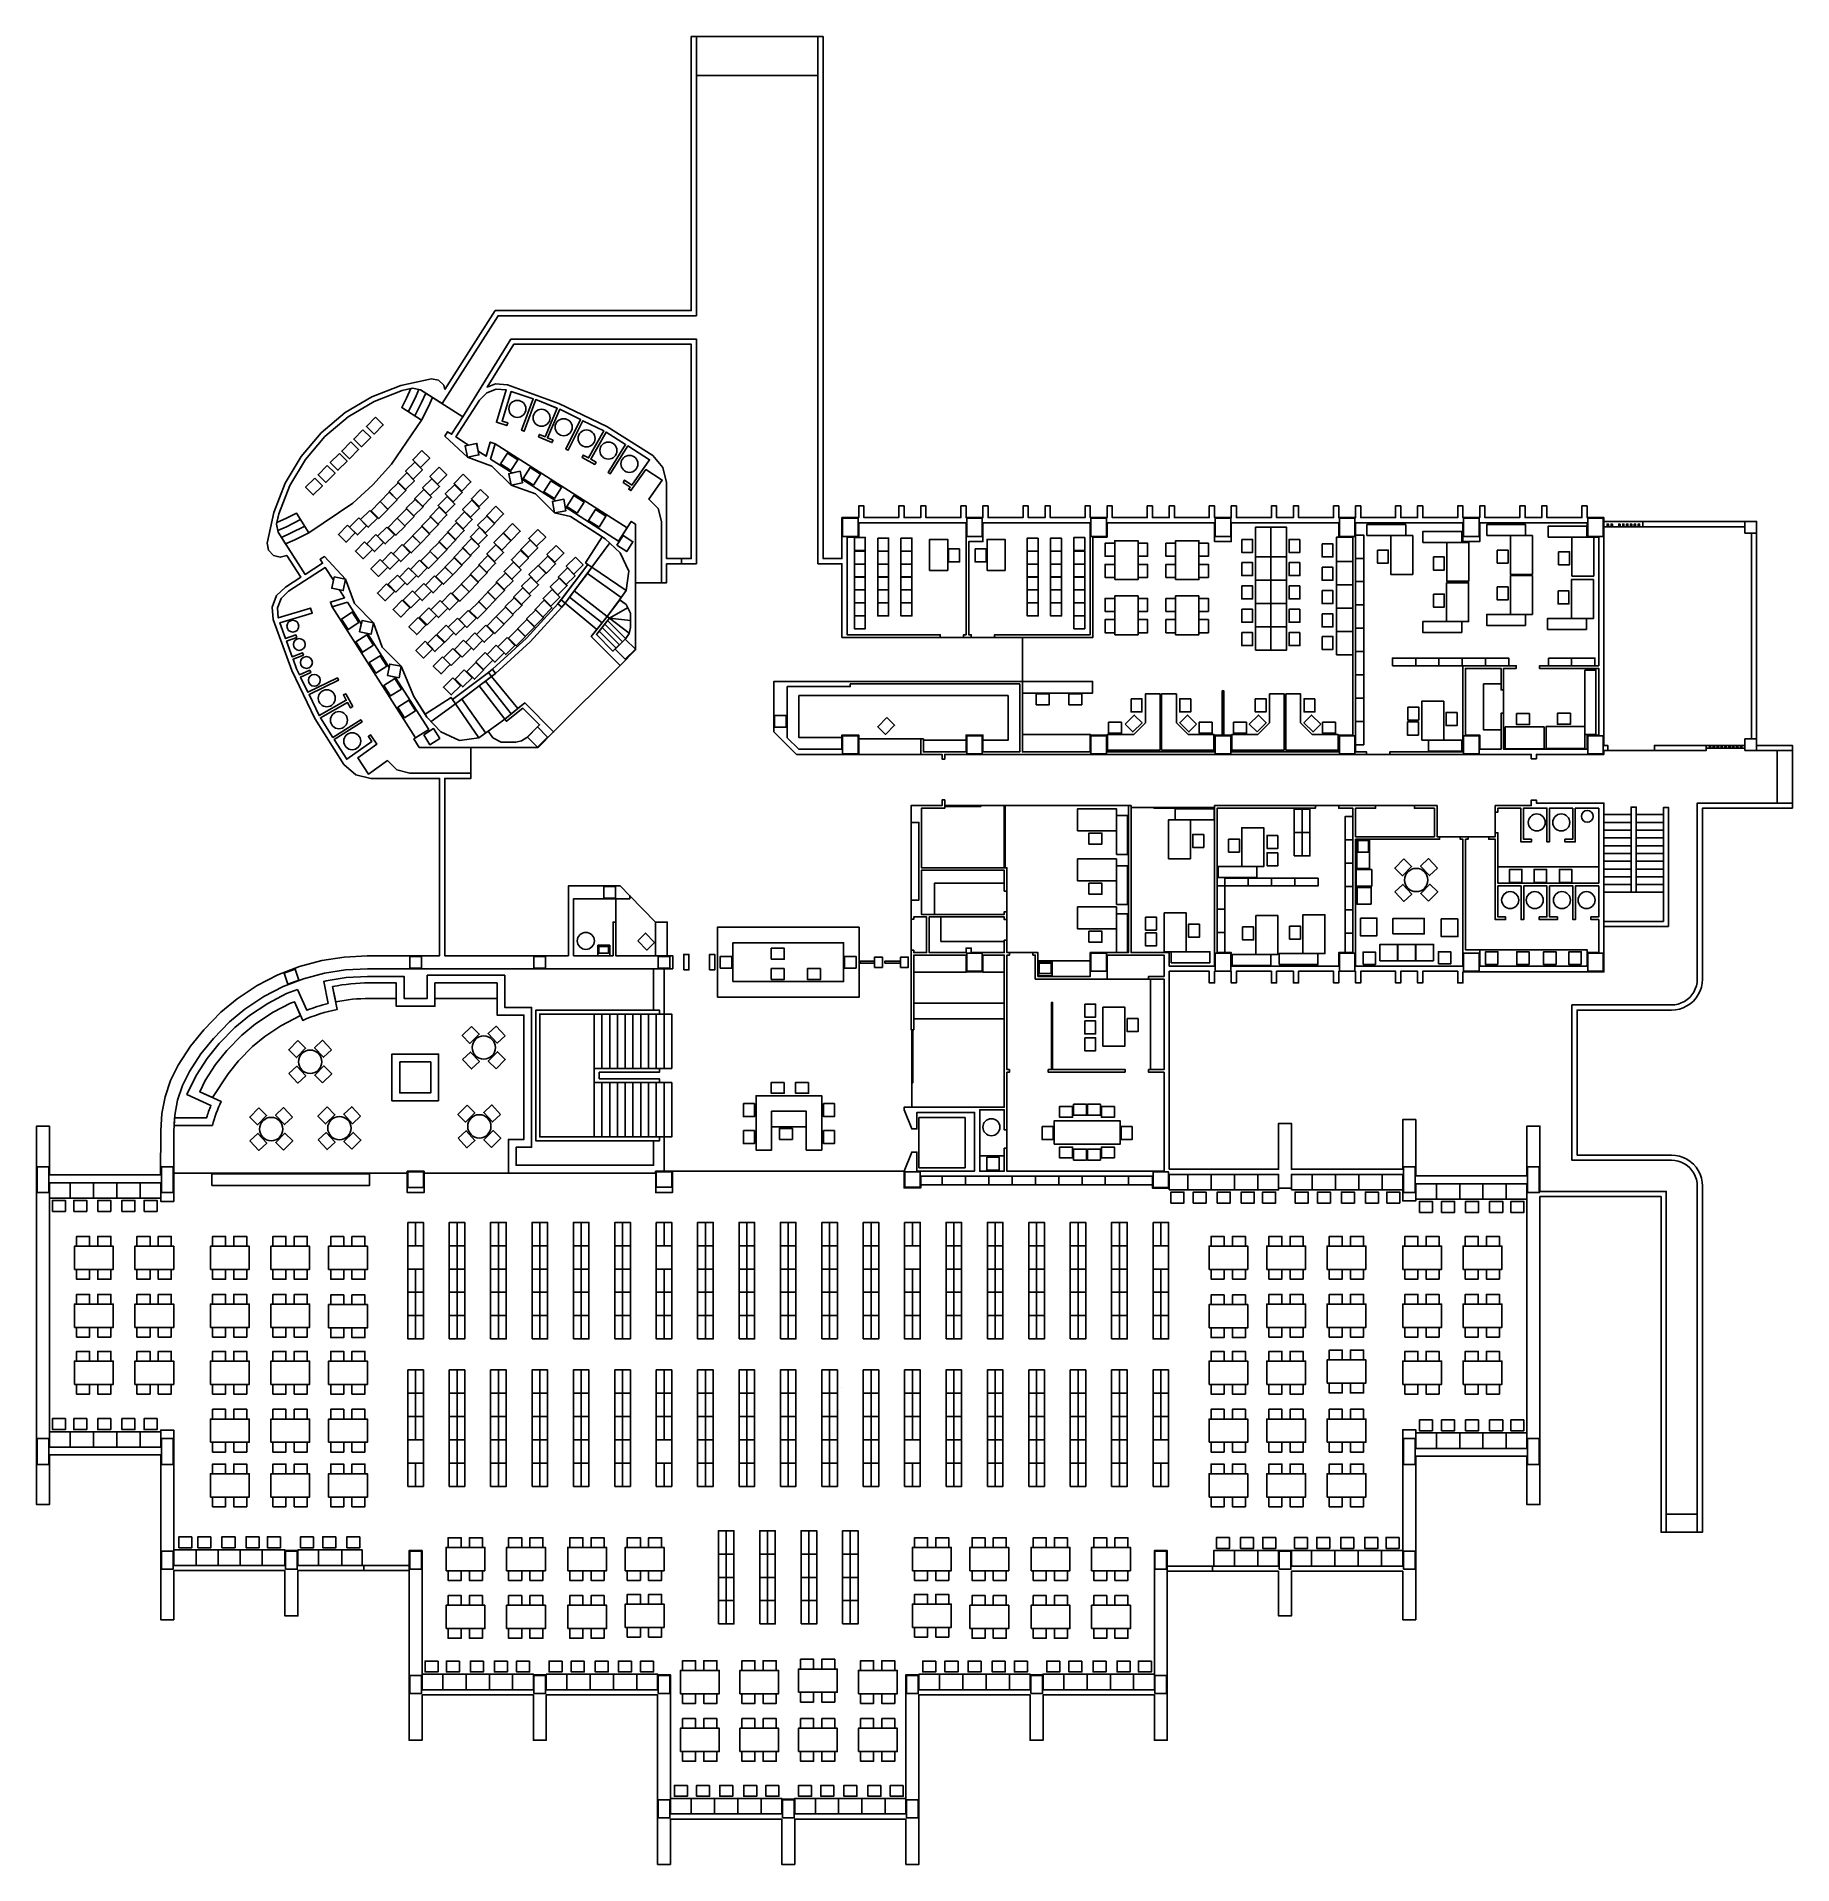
# Model space of a CAD drawing. Header units: centimetres. Extents: x 436 to 7222, y 856 to 7917.
import ezdxf

# ---------------------------------------------------------------- set-up
doc = ezdxf.new("R2010")
doc.units = ezdxf.units.CM
doc.header["$MEASUREMENT"] = 0
for name, color, linetype in [('Chair', 142, 'Continuous'), ('Classrooms', 1, 'Continuous'), ('Coffee', 3, 'Continuous'), ('Elevators', 2, 'Continuous'), ('Entrance', 2, 'Continuous'), ('Furniture', 2, 'Continuous'), ('Labs', 1, 'Continuous'), ('Library', 1, 'Continuous'), ('Meeting rooms', 1, 'Continuous'), ('Offices', 1, 'Continuous'), ('Stairs', 2, 'Continuous'), ('Storage', 40, 'Continuous'), ('Toilets', 40, 'Continuous'), ('Walls', 6, 'Continuous')]:
    doc.layers.add(name, color=color, linetype=linetype)

msp = doc.modelspace()

# ---------------------------------------------------------------- linework, layer by layer
at = {"layer": 'Chair'}
for points in [[(1746.4, 6446.2), (1710.9, 6410.5), (1740.8, 6380.7), (1776.3, 6416.4)], [(1697.8, 6397.5), (1662.2, 6361.8), (1692.1, 6332.1), (1727.7, 6367.7)], [(1606.8, 6306.5), (1571.2, 6270.8), (1601.1, 6241.1), (1636.7, 6276.7)], [(1651.1, 6350.9), (1615.6, 6315.2), (1645.5, 6285.4), (1681, 6321.1)], [(1926, 6317.7), (1890.5, 6282), (1920.3, 6252.3), (1955.9, 6287.9)], [(1560.1, 6259.9), (1524.6, 6224.2), (1554.5, 6194.4), (1590, 6230.1)], [(1867.1, 6230.7), (1831.5, 6195.1), (1861.4, 6165.3), (1896.9, 6201)], [(1897.9, 6272.8), (1862.4, 6237.1), (1892.3, 6207.4), (1927.8, 6243)], [(1991.9, 6253.4), (1956.4, 6217.7), (1986.2, 6188), (2021.8, 6223.6)], [(2085.3, 6226), (2049.7, 6190.3), (2079.6, 6160.5), (2115.1, 6196.2)], [(1511.5, 6211.2), (1476, 6175.6), (1505.8, 6145.8), (1541.4, 6181.5)], [(1799.7, 6156.4), (1764.2, 6120.8), (1794.1, 6091), (1829.6, 6126.7)], [(1834.8, 6194.3), (1799.2, 6158.6), (1829.1, 6128.8), (1864.7, 6164.5)], [(1933, 6166.5), (1897.4, 6130.8), (1927.3, 6101), (1962.8, 6136.7)], [(1963.8, 6208.5), (1928.3, 6172.9), (1958.2, 6143.1), (1993.7, 6178.8)], [(2051.6, 6185.3), (2016, 6149.6), (2045.9, 6119.8), (2081.5, 6155.5)], [(2152.6, 6167.1), (2117.1, 6131.4), (2147, 6101.6), (2182.5, 6137.3)], [(1723.9, 6086.3), (1688.4, 6050.6), (1718.3, 6020.9), (1753.8, 6056.5)], [(1764.6, 6120), (1729.1, 6084.3), (1759, 6054.5), (1794.5, 6090.2)], [(1865.6, 6092.1), (1830.1, 6056.5), (1859.9, 6026.7), (1895.5, 6062.4)], [(1900.7, 6130), (1865.1, 6094.3), (1895, 6064.6), (1930.6, 6100.2)], [(1992.6, 6098.3), (1957.1, 6062.7), (1987, 6032.9), (2022.5, 6068.6)], [(2023.5, 6140.4), (1988, 6104.7), (2017.9, 6075), (2053.4, 6110.6)], [(2090.5, 6080.3), (2055, 6044.6), (2084.9, 6014.9), (2120.4, 6050.5)], [(2118.6, 6125.2), (2083, 6089.5), (2112.9, 6059.7), (2148.5, 6095.4)], [(2211.5, 6102.5), (2176, 6066.9), (2205.9, 6037.1), (2241.4, 6072.8)], [(1638.3, 6028.8), (1602.8, 5993.1), (1632.7, 5963.4), (1668.2, 5999)], [(1681.8, 6056.9), (1646.3, 6021.2), (1676.2, 5991.4), (1711.7, 6027.1)], [(1789.8, 6022), (1754.3, 5986.3), (1784.2, 5956.6), (1819.7, 5992.3)], [(1830.5, 6055.7), (1795, 6020), (1824.9, 5990.2), (1860.4, 6025.9)], [(1925.3, 6024), (1889.7, 5988.3), (1919.6, 5958.6), (1955.2, 5994.2)], [(1960.4, 6061.9), (1924.8, 6026.2), (1954.7, 5996.4), (1990.2, 6032.1)], [(2027.4, 6001.8), (1991.8, 5966.1), (2021.7, 5936.3), (2057.2, 5972)], [(2059.6, 6038.2), (2024.1, 6002.6), (2054, 5972.8), (2089.5, 6008.5)], [(2148.6, 6019.5), (2113, 5983.9), (2142.9, 5954.1), (2178.5, 5989.8)], [(2176.6, 6064.4), (2141.1, 6028.7), (2171, 5999), (2206.5, 6034.6)], [(2276.1, 6035.2), (2240.6, 5999.6), (2270.4, 5969.8), (2306, 6005.5)], [(2374.3, 6012.8), (2338.8, 5977.1), (2368.7, 5947.4), (2404.2, 5983)], [(1704.2, 5964.5), (1668.7, 5928.9), (1698.6, 5899.1), (1734.1, 5934.8)], [(1747.7, 5992.6), (1712.2, 5956.9), (1742.1, 5927.1), (1777.6, 5962.8)], [(1849.5, 5953.9), (1814, 5918.2), (1843.9, 5888.5), (1879.4, 5924.1)], [(1890.2, 5987.6), (1854.7, 5951.9), (1884.5, 5922.1), (1920.1, 5957.8)], [(1992.3, 5963.9), (1956.7, 5928.2), (1986.6, 5898.5), (2022.2, 5934.2)], [(2085.4, 5941), (2049.9, 5905.3), (2079.8, 5875.6), (2115.3, 5911.2)], [(2117.7, 5977.5), (2082.2, 5941.8), (2112, 5912), (2147.6, 5947.7)], [(2211.7, 5953.6), (2176.2, 5918), (2206.1, 5888.2), (2241.6, 5923.9)], [(2239.8, 5998.5), (2204.2, 5962.8), (2234.1, 5933.1), (2269.7, 5968.7)], [(2307.1, 5931.2), (2271.6, 5895.5), (2301.5, 5865.8), (2337, 5901.5)], [(2343.5, 5970.7), (2307.9, 5935.1), (2337.8, 5905.3), (2373.3, 5941)], [(2444.5, 5951.1), (2409, 5915.4), (2438.8, 5885.7), (2474.4, 5921.3)], [(3597.1, 5982.1), (3597.1, 5931.7), (3639.3, 5931.7), (3639.3, 5982.1)], [(3687.1, 5979.1), (3687.1, 5928.8), (3729.3, 5928.8), (3729.3, 5979.1)], [(3777.1, 5979.1), (3777.1, 5928.8), (3819.3, 5928.8), (3819.3, 5979.1)], [(4003.4, 5937.3), (4003.4, 5886.9), (3961.2, 5886.9), (3961.2, 5937.3)], [(4063.8, 5937.3), (4063.8, 5886.9), (4106, 5886.9), (4106, 5937.3)], [(4307.6, 5979.1), (4307.6, 5928.8), (4265.4, 5928.8), (4265.4, 5979.1)], [(4397.6, 5979.1), (4397.6, 5928.8), (4355.4, 5928.8), (4355.4, 5979.1)], [(4487.6, 5982.1), (4487.6, 5931.7), (4445.4, 5931.7), (4445.4, 5982.1)], [(5093.9, 5974.4), (5093.9, 5924.1), (5136.1, 5924.1), (5136.1, 5974.4)], [(5319, 5974.4), (5319, 5924.1), (5276.8, 5924.1), (5276.8, 5974.4)], [(5404.3, 5956.5), (5404.3, 5906.2), (5446.5, 5906.2), (5446.5, 5956.5)], [(5618.3, 5933.1), (5618.3, 5882.8), (5660.5, 5882.8), (5660.5, 5933.1)], [(6081.3, 5933.1), (6081.3, 5882.8), (6123.4, 5882.8), (6123.4, 5933.1)], [(1763.9, 5896.4), (1728.4, 5860.7), (1758.3, 5831), (1793.8, 5866.6)], [(1807.4, 5924.5), (1771.9, 5888.8), (1801.8, 5859), (1837.3, 5894.7)], [(1874.4, 5864.4), (1838.9, 5828.7), (1868.8, 5798.9), (1904.3, 5834.6)], [(1916.5, 5893.8), (1881, 5858.1), (1910.9, 5828.4), (1946.4, 5864)], [(1957.2, 5927.5), (1921.7, 5891.8), (1951.5, 5862), (1987.1, 5897.7)], [(2015.3, 5866.7), (1979.7, 5831), (2009.6, 5801.2), (2045.1, 5836.9)], [(2050.3, 5903.1), (2014.8, 5867.5), (2044.7, 5837.7), (2080.2, 5873.4)], [(2148.6, 5875.1), (2113, 5839.4), (2142.9, 5809.7), (2178.5, 5845.3)], [(2180.8, 5911.6), (2145.3, 5875.9), (2175.2, 5846.1), (2210.7, 5881.8)], [(2279, 5886.3), (2243.5, 5850.7), (2273.4, 5820.9), (2308.9, 5856.6)], [(2374.5, 5873.7), (2339, 5838), (2368.8, 5808.2), (2404.4, 5843.9)], [(2412.2, 5909), (2376.7, 5873.4), (2406.6, 5843.6), (2442.1, 5879.3)], [(2488, 5863.8), (2452.5, 5828.1), (2482.4, 5798.3), (2517.9, 5834)], [(2518.9, 5905.9), (2483.4, 5870.2), (2513.2, 5840.4), (2548.8, 5876.1)], [(3597.1, 5929.1), (3597.1, 5878.8), (3639.3, 5878.8), (3639.3, 5929.1)], [(3597.1, 5879.1), (3597.1, 5828.8), (3639.3, 5828.8), (3639.3, 5879.1)], [(3687.1, 5929.1), (3687.1, 5878.8), (3729.3, 5878.8), (3729.3, 5929.1)], [(3687.1, 5879.1), (3687.1, 5828.8), (3729.3, 5828.8), (3729.3, 5879.1)], [(3777.1, 5929.1), (3777.1, 5878.8), (3819.3, 5878.8), (3819.3, 5929.1)], [(3777.1, 5879.1), (3777.1, 5828.8), (3819.3, 5828.8), (3819.3, 5879.1)], [(4307.6, 5929.1), (4307.6, 5878.8), (4265.4, 5878.8), (4265.4, 5929.1)], [(4307.6, 5879.1), (4307.6, 5828.8), (4265.4, 5828.8), (4265.4, 5879.1)], [(4397.6, 5929.1), (4397.6, 5878.8), (4355.4, 5878.8), (4355.4, 5929.1)], [(4397.6, 5879.1), (4397.6, 5828.8), (4355.4, 5828.8), (4355.4, 5879.1)], [(4487.6, 5929.1), (4487.6, 5878.8), (4445.4, 5878.8), (4445.4, 5929.1)], [(4487.6, 5879.1), (4487.6, 5828.8), (4445.4, 5828.8), (4445.4, 5879.1)], [(5093.9, 5884.4), (5093.9, 5834.1), (5136.1, 5834.1), (5136.1, 5884.4)], [(5319, 5884.4), (5319, 5834.1), (5276.8, 5834.1), (5276.8, 5884.4)], [(5404.3, 5866.5), (5404.3, 5816.2), (5446.5, 5816.2), (5446.5, 5866.5)], [(5834.8, 5906.3), (5834.8, 5855.9), (5877, 5855.9), (5877, 5906.3)], [(6318.6, 5926.5), (6318.6, 5876.2), (6360.8, 5876.2), (6360.8, 5926.5)], [(1789.2, 5802.4), (1753.6, 5766.8), (1783.5, 5737), (1819.1, 5772.7)], [(1830.9, 5836.3), (1795.4, 5800.6), (1825.3, 5770.9), (1860.8, 5806.5)], [(1932.5, 5803.6), (1896.9, 5767.9), (1926.8, 5738.1), (1962.3, 5773.8)], [(1974.6, 5833), (1939, 5797.4), (1968.9, 5767.6), (2004.4, 5803.3)], [(2078.4, 5800.8), (2042.9, 5765.1), (2072.8, 5735.3), (2108.3, 5771)], [(2113.5, 5837.2), (2077.9, 5801.6), (2107.8, 5771.8), (2143.4, 5807.5)], [(2215.9, 5807.8), (2180.4, 5772.1), (2210.2, 5742.4), (2245.8, 5778)], [(2248.2, 5844.3), (2212.6, 5808.6), (2242.5, 5778.8), (2278.1, 5814.5)], [(2346.4, 5828.8), (2310.9, 5793.1), (2340.8, 5763.4), (2376.3, 5799)], [(2457.3, 5826), (2421.7, 5790.3), (2451.6, 5760.6), (2487.2, 5796.2)], [(3597.1, 5829.1), (3597.1, 5778.8), (3639.3, 5778.8), (3639.3, 5829.1)], [(3687.1, 5829.1), (3687.1, 5778.8), (3729.3, 5778.8), (3729.3, 5829.1)], [(3777.1, 5829.1), (3777.1, 5778.8), (3819.3, 5778.8), (3819.3, 5829.1)], [(4307.6, 5829.1), (4307.6, 5778.8), (4265.4, 5778.8), (4265.4, 5829.1)], [(4397.6, 5829.1), (4397.6, 5778.8), (4355.4, 5778.8), (4355.4, 5829.1)], [(4487.6, 5829.1), (4487.6, 5778.8), (4445.4, 5778.8), (4445.4, 5829.1)], [(5093.9, 5794.4), (5093.9, 5744.1), (5136.1, 5744.1), (5136.1, 5794.4)], [(5319, 5794.4), (5319, 5744.1), (5276.8, 5744.1), (5276.8, 5794.4)], [(6081.3, 5790.8), (6081.3, 5740.4), (6123.4, 5740.4), (6123.4, 5790.8)], [(1849.5, 5739.3), (1814, 5703.7), (1843.9, 5673.9), (1879.4, 5709.6)], [(1889, 5775.5), (1853.4, 5739.9), (1883.3, 5710.1), (1918.8, 5745.8)], [(1995.6, 5737.7), (1960.1, 5702), (1990, 5672.2), (2025.5, 5707.9)], [(2037.7, 5767.1), (2002.2, 5731.4), (2032.1, 5701.7), (2067.6, 5737.3)], [(2145.7, 5733.5), (2110.2, 5697.8), (2140.1, 5668), (2175.6, 5703.7)], [(2180.8, 5770), (2145.3, 5734.3), (2175.2, 5704.5), (2210.7, 5740.2)], [(2283.3, 5750.3), (2247.7, 5714.6), (2277.6, 5684.8), (2313.2, 5720.5)], [(2315.6, 5786.7), (2280, 5751.1), (2309.9, 5721.3), (2345.4, 5757)], [(2398.3, 5739.1), (2362.8, 5703.4), (2392.7, 5673.6), (2428.2, 5709.3)], [(2429.2, 5781.1), (2393.7, 5745.5), (2423.6, 5715.7), (2459.1, 5751.4)], [(3597.1, 5779.1), (3597.1, 5728.8), (3639.3, 5728.8), (3639.3, 5779.1)], [(3597.1, 5729.1), (3597.1, 5678.8), (3639.3, 5678.8), (3639.3, 5729.1)], [(3687.1, 5779.1), (3687.1, 5728.8), (3729.3, 5728.8), (3729.3, 5779.1)], [(3687.1, 5729.1), (3687.1, 5678.8), (3729.3, 5678.8), (3729.3, 5729.1)], [(3777.1, 5779.1), (3777.1, 5728.8), (3819.3, 5728.8), (3819.3, 5779.1)], [(3777.1, 5729.1), (3777.1, 5678.8), (3819.3, 5678.8), (3819.3, 5729.1)], [(4307.6, 5779.1), (4307.6, 5728.8), (4265.4, 5728.8), (4265.4, 5779.1)], [(4307.6, 5729.1), (4307.6, 5678.8), (4265.4, 5678.8), (4265.4, 5729.1)], [(4397.6, 5779.1), (4397.6, 5728.8), (4355.4, 5728.8), (4355.4, 5779.1)], [(4397.6, 5729.1), (4397.6, 5678.8), (4355.4, 5678.8), (4355.4, 5729.1)], [(4487.6, 5779.1), (4487.6, 5728.8), (4445.4, 5728.8), (4445.4, 5779.1)], [(4487.6, 5729.1), (4487.6, 5678.8), (4445.4, 5678.8), (4445.4, 5729.1)], [(5404.3, 5776.5), (5404.3, 5726.2), (5446.5, 5726.2), (5446.5, 5776.5)], [(5834.6, 5763.2), (5834.6, 5712.8), (5876.8, 5712.8), (5876.8, 5763.2)], [(6316.6, 5775.3), (6316.6, 5724.9), (6358.8, 5724.9), (6358.8, 5775.3)], [(1911.2, 5672), (1875.7, 5636.4), (1905.6, 5606.6), (1941.1, 5642.3)], [(1952.1, 5709.6), (1916.6, 5673.9), (1946.5, 5644.2), (1982, 5679.8)], [(2062.9, 5670.4), (2027.4, 5634.7), (2057.3, 5604.9), (2092.8, 5640.6)], [(2105, 5699.8), (2069.5, 5664.2), (2099.4, 5634.4), (2134.9, 5670.1)], [(2213.1, 5676), (2177.6, 5640.3), (2207.5, 5610.5), (2243, 5646.2)], [(2248.2, 5712.4), (2212.7, 5676.8), (2242.5, 5647), (2278.1, 5682.7)], [(2331, 5664.7), (2295.5, 5629.1), (2325.3, 5599.3), (2360.9, 5635)], [(2366.1, 5702.6), (2330.5, 5666.9), (2360.4, 5637.2), (2396, 5672.8)], [(3597.1, 5679.1), (3597.1, 5628.8), (3639.3, 5628.8), (3639.3, 5679.1)], [(4487.6, 5679.1), (4487.6, 5628.8), (4445.4, 5628.8), (4445.4, 5679.1)], [(5093.9, 5704.4), (5093.9, 5654.1), (5136.1, 5654.1), (5136.1, 5704.4)], [(5319, 5704.4), (5319, 5654.1), (5276.8, 5654.1), (5276.8, 5704.4)], [(5404.3, 5686.5), (5404.3, 5636.2), (5446.5, 5636.2), (5446.5, 5686.5)], [(1937.9, 5580.9), (1902.4, 5545.2), (1932.3, 5515.4), (1967.8, 5551.1)], [(1981.4, 5606.1), (1945.9, 5570.4), (1975.8, 5540.7), (2011.3, 5576.4)], [(2019.4, 5642.3), (1983.9, 5606.7), (2013.8, 5576.9), (2049.3, 5612.6)], [(2086.8, 5584.8), (2051.3, 5549.1), (2081.2, 5519.4), (2116.7, 5555)], [(2130.3, 5612.9), (2094.8, 5577.2), (2124.7, 5547.4), (2160.2, 5583.1)], [(2172.4, 5642.3), (2136.9, 5606.6), (2166.8, 5576.9), (2202.3, 5612.5)], [(2255.2, 5594.6), (2219.7, 5559), (2249.6, 5529.2), (2285.1, 5564.9)], [(2295.9, 5628.3), (2260.4, 5592.6), (2290.3, 5562.8), (2325.8, 5598.5)], [(5093.9, 5614.4), (5093.9, 5564.1), (5136.1, 5564.1), (5136.1, 5614.4)], [(5319, 5614.4), (5319, 5564.1), (5276.8, 5564.1), (5276.8, 5614.4)], [(5404.3, 5599.3), (5404.3, 5549), (5446.5, 5549), (5446.5, 5599.3)], [(2005.3, 5520.2), (1969.8, 5484.5), (1999.6, 5454.8), (2035.2, 5490.4)], [(2044.6, 5552.8), (2009, 5517.2), (2038.9, 5487.4), (2074.4, 5523.1)], [(2169.6, 5537.1), (2134.1, 5501.5), (2164, 5471.7), (2199.5, 5507.4)], [(2213.1, 5565.2), (2177.6, 5529.5), (2207.5, 5499.7), (2243, 5535.4)], [(2044.6, 5438.9), (2009.1, 5403.2), (2038.9, 5373.4), (2074.5, 5409.1)], [(2089.5, 5469.7), (2054, 5434.1), (2083.8, 5404.3), (2119.4, 5440)], [(2134.4, 5499.2), (2098.9, 5463.5), (2128.8, 5433.7), (2164.3, 5469.4)], [(4299.8, 5335.2), (4350.1, 5335.2), (4350.1, 5377.4), (4299.8, 5377.4)], [(4425.5, 5335.2), (4475.9, 5335.2), (4475.9, 5377.4), (4425.5, 5377.4)], [(4643.3, 5260.1), (4678.9, 5295.7), (4708.7, 5265.9), (4673.1, 5230.3)], [(4666.2, 5358.4), (4666.2, 5308), (4708.4, 5308), (4708.4, 5358.4)], [(4919.8, 5260.1), (4884.2, 5295.7), (4854.4, 5265.9), (4890, 5230.3)], [(4896.9, 5358.4), (4896.9, 5308), (4854.7, 5308), (4854.7, 5358.4)], [(5153.1, 5230.3), (5188.7, 5265.9), (5158.9, 5295.7), (5123.3, 5260.1)], [(5146.2, 5358.4), (5146.2, 5308), (5188.4, 5308), (5188.4, 5358.4)], [(5399.8, 5260.1), (5364.2, 5295.7), (5334.4, 5265.9), (5370, 5230.3)], [(5376.9, 5358.4), (5376.9, 5308), (5334.7, 5308), (5334.7, 5358.4)], [(5735.8, 5326.6), (5735.8, 5276.3), (5778, 5276.3), (5778, 5326.6)], [(5926, 5305.5), (5926, 5255.1), (5883.8, 5255.1), (5883.8, 5305.5)], [(6206.7, 5301.3), (6156.4, 5301.3), (6156.4, 5259.1), (6206.7, 5259.1)], [(6364.3, 5302.5), (6314, 5302.5), (6314, 5260.4), (6364.3, 5260.4)], [(3722.6, 5286.1), (3687.1, 5250.4), (3717, 5220.7), (3752.5, 5256.3)], [(4629.9, 5267.7), (4579.6, 5267.7), (4579.6, 5225.5), (4629.9, 5225.5)], [(4980, 5267.7), (4929.7, 5267.7), (4929.7, 5225.5), (4980, 5225.5)], [(5113, 5267.7), (5062.6, 5267.7), (5062.6, 5225.5), (5113, 5225.5)], [(5456.7, 5267.7), (5406.4, 5267.7), (5406.4, 5225.5), (5456.7, 5225.5)], [(5734.4, 5268.8), (5734.4, 5218.5), (5776.6, 5218.5), (5776.6, 5268.8)], [(4503.4, 4797.5), (4553.7, 4797.5), (4553.7, 4839.6), (4503.4, 4839.6)], [(4947, 4834.4), (4947, 4784), (4904.8, 4784), (4904.8, 4834.4)], [(5042.9, 4816.6), (5042.9, 4766.3), (5085.1, 4766.3), (5085.1, 4816.6)], [(5234.1, 4830.8), (5234.1, 4780.4), (5191.9, 4780.4), (5191.9, 4830.8)], [(5234.1, 4763.8), (5234.1, 4713.5), (5191.9, 4713.5), (5191.9, 4763.8)], [(5720.8, 4740.2), (5685.2, 4704.6), (5715, 4674.7), (5750.6, 4710.3)], [(5850.4, 4704.1), (5816.2, 4741.1), (5785.2, 4712.4), (5819.5, 4675.4)], [(4503.4, 4603.6), (4553.7, 4603.6), (4553.7, 4645.8), (4503.4, 4645.8)], [(5686.1, 4612.6), (5720.3, 4575.7), (5751.3, 4604.3), (5717.1, 4641.3)], [(5815.7, 4576.5), (5851.3, 4612.2), (5821.5, 4642), (5785.9, 4606.4)], [(2759.7, 4423.2), (2795.3, 4387.6), (2825.1, 4417.5), (2789.5, 4453.1)], [(4503.4, 4418.3), (4553.7, 4418.3), (4553.7, 4460.5), (4503.4, 4460.5)], [(4722.2, 4515.3), (4722.2, 4464.9), (4764.4, 4464.9), (4764.4, 4515.3)], [(4722.2, 4454.2), (4722.2, 4403.9), (4764.4, 4403.9), (4764.4, 4454.2)], [(4930.7, 4488), (4930.7, 4437.6), (4888.6, 4437.6), (4888.6, 4488)], [(5097.5, 4477.4), (5097.5, 4427.1), (5139.7, 4427.1), (5139.7, 4477.4)], [(5278.8, 4480.7), (5278.8, 4430.3), (5321, 4430.3), (5321, 4480.7)], [(5552.7, 4511.2), (5552.7, 4442.8), (5616.7, 4442.8), (5616.7, 4511.2)], [(5929.3, 4508.4), (5929.3, 4440), (5865.3, 4440), (5865.3, 4508.4)], [(3275.7, 4352.5), (3326, 4352.5), (3326, 4394.6), (3275.7, 4394.6)], [(5627.9, 4345.6), (5696.4, 4345.6), (5696.4, 4409.6), (5627.9, 4409.6)], [(5765.9, 4345.6), (5697.4, 4345.6), (5697.4, 4409.6), (5765.9, 4409.6)], [(5835.3, 4345.6), (5766.9, 4345.6), (5766.9, 4409.6), (5835.3, 4409.6)], [(3326, 4316.4), (3275.7, 4316.4), (3275.7, 4274.2), (3326, 4274.2)], [(3466.1, 4316.4), (3415.8, 4316.4), (3415.8, 4274.2), (3466.1, 4274.2)], [(4487.2, 4179.2), (4487.2, 4128.8), (4529.4, 4128.8), (4529.4, 4179.2)], [(4487.2, 4114), (4487.2, 4063.7), (4529.4, 4063.7), (4529.4, 4114)], [(4693.6, 4122.9), (4693.6, 4072.6), (4651.5, 4072.6), (4651.5, 4122.9)], [(1446.4, 4038.2), (1410.8, 4002.6), (1440.6, 3972.7), (1476.2, 4008.4)], [(1576, 4002.1), (1541.7, 4039.1), (1510.8, 4010.4), (1545, 3973.5)], [(2117.3, 4092.9), (2081.6, 4057.3), (2111.5, 4027.4), (2147.1, 4063.1)], [(2246.9, 4056.8), (2212.6, 4093.8), (2181.7, 4065.1), (2215.9, 4028.2)], [(4487.2, 4048.9), (4487.2, 3998.6), (4529.4, 3998.6), (4529.4, 4048.9)], [(2082.6, 3965.3), (2116.8, 3928.4), (2147.7, 3957.1), (2113.5, 3994)], [(2212.2, 3929.3), (2247.8, 3964.9), (2217.9, 3994.7), (2182.3, 3959.1)], [(1411.7, 3910.6), (1445.9, 3873.7), (1476.8, 3902.4), (1442.6, 3939.3)], [(1541.3, 3874.6), (1576.9, 3910.2), (1547.1, 3940), (1511.4, 3904.4)], [(3326, 3876.8), (3275.7, 3876.8), (3275.7, 3834.7), (3326, 3834.7)], [(3420, 3876.8), (3369.6, 3876.8), (3369.6, 3834.7), (3420, 3834.7)], [(1295.8, 3778.3), (1260.2, 3742.7), (1290, 3712.9), (1325.6, 3748.5)], [(1425.4, 3742.3), (1391.1, 3779.2), (1360.2, 3750.6), (1394.4, 3713.6)], [(1559.3, 3781.8), (1523.7, 3746.2), (1553.6, 3716.3), (1589.2, 3751.9)], [(1688.9, 3745.7), (1654.7, 3782.7), (1623.8, 3754), (1658, 3717.1)], [(2100.1, 3788.6), (2064.5, 3753), (2094.4, 3723.2), (2130, 3758.8)], [(2229.7, 3752.6), (2195.5, 3789.5), (2164.6, 3760.8), (2198.8, 3723.9)], [(3168.2, 3794.7), (3168.2, 3744.4), (3210.4, 3744.4), (3210.4, 3794.7)], [(3519.9, 3794.7), (3519.9, 3744.4), (3477.8, 3744.4), (3477.8, 3794.7)], [(4440.5, 3783.9), (4390.2, 3783.9), (4390.2, 3741.7), (4440.5, 3741.7)], [(4494.4, 3792.2), (4444.1, 3792.2), (4444.1, 3750), (4494.4, 3750)], [(4548.2, 3792.2), (4497.8, 3792.2), (4497.8, 3750), (4548.2, 3750)], [(4602.1, 3783.9), (4551.7, 3783.9), (4551.7, 3741.7), (4602.1, 3741.7)], [(1261.1, 3650.8), (1295.3, 3613.8), (1326.2, 3642.5), (1292, 3679.4)], [(1390.7, 3614.7), (1426.3, 3650.3), (1396.4, 3680.2), (1360.8, 3644.6)], [(1524.6, 3654.2), (1558.9, 3617.3), (1589.8, 3645.9), (1555.6, 3682.9)], [(1654.2, 3618.2), (1689.8, 3653.8), (1660, 3683.6), (1624.4, 3648)], [(2065.4, 3661), (2099.7, 3624.1), (2130.6, 3652.8), (2096.4, 3689.7)], [(2195, 3625), (2230.6, 3660.6), (2200.8, 3690.4), (2165.2, 3654.8)], [(3168.2, 3690.6), (3168.2, 3640.3), (3210.4, 3640.3), (3210.4, 3690.6)], [(3307, 3656.6), (3357.4, 3656.6), (3357.4, 3698.8), (3307, 3698.8)], [(3519.9, 3690.6), (3519.9, 3640.3), (3477.8, 3640.3), (3477.8, 3690.6)], [(4322.7, 3705.9), (4322.7, 3655.6), (4364.9, 3655.6), (4364.9, 3705.9)], [(4670.5, 3705.9), (4670.5, 3655.6), (4628.3, 3655.6), (4628.3, 3705.9)], [(4440.5, 3584.8), (4390.2, 3584.8), (4390.2, 3626.9), (4440.5, 3626.9)], [(4494.4, 3576.4), (4444.1, 3576.4), (4444.1, 3618.6), (4494.4, 3618.6)], [(4548.2, 3576.4), (4497.8, 3576.4), (4497.8, 3618.6), (4548.2, 3618.6)], [(4602.1, 3584.8), (4551.7, 3584.8), (4551.7, 3626.9), (4602.1, 3626.9)], [(497.8, 3378.4), (548.2, 3378.4), (548.2, 3420.6), (497.8, 3420.6)], [(580.1, 3378.4), (630.4, 3378.4), (630.4, 3420.6), (580.1, 3420.6)], [(673, 3378.4), (723.4, 3378.4), (723.4, 3420.6), (673, 3420.6)], [(766, 3378.4), (816.3, 3378.4), (816.3, 3420.6), (766, 3420.6)], [(851.8, 3378.4), (902.1, 3378.4), (902.1, 3420.6), (851.8, 3420.6)], [(4820.5, 3410.4), (4870.9, 3410.4), (4870.9, 3452.6), (4820.5, 3452.6)], [(4906, 3410.2), (4956.4, 3410.2), (4956.4, 3452.4), (4906, 3452.4)], [(4999.3, 3410.4), (5049.6, 3410.4), (5049.6, 3452.6), (4999.3, 3452.6)], [(5092.2, 3410.4), (5142.6, 3410.4), (5142.6, 3452.6), (5092.2, 3452.6)], [(5174.5, 3410.4), (5224.8, 3410.4), (5224.8, 3452.6), (5174.5, 3452.6)], [(5300.5, 3410.4), (5350.9, 3410.4), (5350.9, 3452.6), (5300.5, 3452.6)], [(5386.3, 3410.4), (5436.7, 3410.4), (5436.7, 3452.6), (5386.3, 3452.6)], [(5479.3, 3410.4), (5529.6, 3410.4), (5529.6, 3452.6), (5479.3, 3452.6)], [(5572.2, 3410.4), (5622.6, 3410.4), (5622.6, 3452.6), (5572.2, 3452.6)], [(5654.5, 3410.4), (5704.8, 3410.4), (5704.8, 3452.6), (5654.5, 3452.6)], [(5780.5, 3374.5), (5830.9, 3374.5), (5830.9, 3416.7), (5780.5, 3416.7)], [(5866.3, 3374.5), (5916.7, 3374.5), (5916.7, 3416.7), (5866.3, 3416.7)], [(5959.3, 3374.5), (6009.6, 3374.5), (6009.6, 3416.7), (5959.3, 3416.7)], [(6052.2, 3374.5), (6102.6, 3374.5), (6102.6, 3416.7), (6052.2, 3416.7)], [(6134.5, 3374.5), (6184.8, 3374.5), (6184.8, 3416.7), (6134.5, 3416.7)], [(548.2, 2577.9), (497.8, 2577.9), (497.8, 2535.7), (548.2, 2535.7)], [(630.4, 2577.9), (580.1, 2577.9), (580.1, 2535.7), (630.4, 2535.7)], [(723.4, 2577.9), (673, 2577.9), (673, 2535.7), (723.4, 2535.7)], [(816.3, 2577.9), (766, 2577.9), (766, 2535.7), (816.3, 2535.7)], [(902.1, 2577.9), (851.8, 2577.9), (851.8, 2535.7), (902.1, 2535.7)], [(5830.9, 2573.1), (5780.5, 2573.1), (5780.5, 2530.9), (5830.9, 2530.9)], [(5916.7, 2573.1), (5866.3, 2573.1), (5866.3, 2530.9), (5916.7, 2530.9)], [(6009.6, 2573.1), (5959.3, 2573.1), (5959.3, 2530.9), (6009.6, 2530.9)], [(6102.6, 2573.1), (6052.2, 2573.1), (6052.2, 2530.9), (6102.6, 2530.9)], [(6184.8, 2573.1), (6134.5, 2573.1), (6134.5, 2530.9), (6184.8, 2530.9)], [(1036.8, 2121.2), (986.5, 2121.2), (986.5, 2079.1), (1036.8, 2079.1)], [(1110.4, 2121.2), (1060.1, 2121.2), (1060.1, 2079.1), (1110.4, 2079.1)], [(1203.4, 2121.2), (1153, 2121.2), (1153, 2079.1), (1203.4, 2079.1)], [(1296.3, 2121.2), (1246, 2121.2), (1246, 2079.1), (1296.3, 2079.1)], [(1379.3, 2121.2), (1328.9, 2121.2), (1328.9, 2079.1), (1379.3, 2079.1)], [(1507.3, 2121.2), (1456.9, 2121.2), (1456.9, 2079.1), (1507.3, 2079.1)], [(1593.1, 2121.2), (1542.7, 2121.2), (1542.7, 2079.1), (1593.1, 2079.1)], [(1686, 2121.2), (1635.7, 2121.2), (1635.7, 2079.1), (1686, 2079.1)], [(5047, 2118.7), (4996.6, 2118.7), (4996.6, 2076.6), (5047, 2076.6)], [(5139.9, 2118.7), (5089.6, 2118.7), (5089.6, 2076.6), (5139.9, 2076.6)], [(5225.7, 2118.7), (5175.4, 2118.7), (5175.4, 2076.6), (5225.7, 2076.6)], [(5348.4, 2118.7), (5298, 2118.7), (5298, 2076.6), (5348.4, 2076.6)], [(5434.2, 2118.7), (5383.8, 2118.7), (5383.8, 2076.6), (5434.2, 2076.6)], [(5527.1, 2118.7), (5476.8, 2118.7), (5476.8, 2076.6), (5527.1, 2076.6)], [(5620.1, 2118.7), (5569.7, 2118.7), (5569.7, 2076.6), (5620.1, 2076.6)], [(5702.3, 2118.7), (5652, 2118.7), (5652, 2076.6), (5702.3, 2076.6)], [(1988.2, 1641.2), (1937.8, 1641.2), (1937.8, 1599.1), (1988.2, 1599.1)], [(2070.4, 1641.2), (2020.1, 1641.2), (2020.1, 1599.1), (2070.4, 1599.1)], [(2163.4, 1641.2), (2113, 1641.2), (2113, 1599.1), (2163.4, 1599.1)], [(2256.3, 1641.2), (2206, 1641.2), (2206, 1599.1), (2256.3, 1599.1)], [(2342.1, 1641.2), (2291.8, 1641.2), (2291.8, 1599.1), (2342.1, 1599.1)], [(2467.3, 1641.2), (2416.9, 1641.2), (2416.9, 1599.1), (2467.3, 1599.1)], [(2553.1, 1641.2), (2502.7, 1641.2), (2502.7, 1599.1), (2553.1, 1599.1)], [(2646, 1641.2), (2595.7, 1641.2), (2595.7, 1599.1), (2646, 1599.1)], [(2735.4, 1641.2), (2685.1, 1641.2), (2685.1, 1599.1), (2735.4, 1599.1)], [(2821.2, 1641.2), (2770.9, 1641.2), (2770.9, 1599.1), (2821.2, 1599.1)], [(3911.8, 1641.2), (3861.4, 1641.2), (3861.4, 1599.1), (3911.8, 1599.1)], [(3997.6, 1641.2), (3947.2, 1641.2), (3947.2, 1599.1), (3997.6, 1599.1)], [(4087, 1641.2), (4036.6, 1641.2), (4036.6, 1599.1), (4087, 1599.1)], [(4179.9, 1641.2), (4129.6, 1641.2), (4129.6, 1599.1), (4179.9, 1599.1)], [(4265.7, 1641.2), (4215.4, 1641.2), (4215.4, 1599.1), (4265.7, 1599.1)], [(4390.9, 1641.2), (4340.5, 1641.2), (4340.5, 1599.1), (4390.9, 1599.1)], [(4476.7, 1641.2), (4426.3, 1641.2), (4426.3, 1599.1), (4476.7, 1599.1)], [(4569.6, 1641.2), (4519.3, 1641.2), (4519.3, 1599.1), (4569.6, 1599.1)], [(4662.6, 1641.2), (4612.2, 1641.2), (4612.2, 1599.1), (4662.6, 1599.1)], [(4744.8, 1641.2), (4694.5, 1641.2), (4694.5, 1599.1), (4744.8, 1599.1)], [(2951.8, 1161.2), (2901.4, 1161.2), (2901.4, 1119.1), (2951.8, 1119.1)], [(3037.6, 1161.2), (2987.2, 1161.2), (2987.2, 1119.1), (3037.6, 1119.1)], [(3127, 1161.2), (3076.6, 1161.2), (3076.6, 1119.1), (3127, 1119.1)], [(3219.9, 1161.2), (3169.6, 1161.2), (3169.6, 1119.1), (3219.9, 1119.1)], [(3305.7, 1161.2), (3255.4, 1161.2), (3255.4, 1119.1), (3305.7, 1119.1)], [(3431.8, 1161.2), (3381.4, 1161.2), (3381.4, 1119.1), (3431.8, 1119.1)], [(3517.6, 1161.2), (3467.2, 1161.2), (3467.2, 1119.1), (3517.6, 1119.1)], [(3607, 1161.2), (3556.6, 1161.2), (3556.6, 1119.1), (3607, 1119.1)], [(3699.9, 1161.2), (3649.6, 1161.2), (3649.6, 1119.1), (3699.9, 1119.1)], [(3785.7, 1161.2), (3735.4, 1161.2), (3735.4, 1119.1), (3785.7, 1119.1)]]:
    msp.add_lwpolyline(points, close=True, dxfattribs=at)
for points in [[(4603.4, 5959.4), (4565.9, 5959.4), (4565.9, 5909), (4603.4, 5909)], [(4693.4, 5959.4), (4730.2, 5959.4), (4730.2, 5909), (4693.4, 5909)], [(4838.6, 5959.4), (4801.2, 5959.4), (4801.2, 5909), (4838.6, 5909)], [(4928.6, 5959.4), (4965.5, 5959.4), (4965.5, 5909), (4928.6, 5909)], [(4603.4, 5877.4), (4565.9, 5877.4), (4565.9, 5827.1), (4603.4, 5827.1)], [(4693.4, 5877.4), (4730.2, 5877.4), (4730.2, 5827.1), (4693.4, 5827.1)], [(4838.6, 5877.4), (4801.2, 5877.4), (4801.2, 5827.1), (4838.6, 5827.1)], [(4928.6, 5877.4), (4965.5, 5877.4), (4965.5, 5827.1), (4928.6, 5827.1)], [(4603.4, 5746.1), (4565.9, 5746.1), (4565.9, 5695.8), (4603.4, 5695.8)], [(4693.4, 5746.1), (4730.2, 5746.1), (4730.2, 5695.8), (4693.4, 5695.8)], [(4838.6, 5746.1), (4801.2, 5746.1), (4801.2, 5695.8), (4838.6, 5695.8)], [(4928.6, 5746.1), (4965.5, 5746.1), (4965.5, 5695.8), (4928.6, 5695.8)], [(4603.4, 5664.2), (4565.9, 5664.2), (4565.9, 5613.8), (4603.4, 5613.8)], [(4693.4, 5664.2), (4730.2, 5664.2), (4730.2, 5613.8), (4693.4, 5613.8)], [(4838.6, 5664.2), (4801.2, 5664.2), (4801.2, 5613.8), (4838.6, 5613.8)], [(4928.6, 5664.2), (4965.5, 5664.2), (4965.5, 5613.8), (4928.6, 5613.8)], [(641.5, 3243.9), (641.5, 3281.4), (591.1, 3281.4), (591.1, 3243.9)], [(723.5, 3243.9), (723.5, 3281.4), (673.1, 3281.4), (673.1, 3243.9)], [(874.9, 3243.9), (874.9, 3281.4), (824.5, 3281.4), (824.5, 3243.9)], [(956.8, 3243.9), (956.8, 3281.4), (906.5, 3281.4), (906.5, 3243.9)], [(1167, 3243.9), (1167, 3281.4), (1116.7, 3281.4), (1116.7, 3243.9)], [(1249, 3243.9), (1249, 3281.4), (1198.6, 3281.4), (1198.6, 3243.9)], [(1400.4, 3243.9), (1400.4, 3281.4), (1350, 3281.4), (1350, 3243.9)], [(1482.4, 3243.9), (1482.4, 3281.4), (1432, 3281.4), (1432, 3243.9)], [(1623.6, 3243.8), (1623.6, 3281.3), (1573.3, 3281.3), (1573.3, 3243.8)], [(1705.6, 3243.8), (1705.6, 3281.3), (1655.2, 3281.3), (1655.2, 3243.8)], [(5026.1, 3244.4), (5026.1, 3281.9), (4975.8, 3281.9), (4975.8, 3244.4)], [(5108.1, 3244.4), (5108.1, 3281.9), (5057.8, 3281.9), (5057.8, 3244.4)], [(5249.4, 3244.4), (5249.4, 3281.9), (5199, 3281.9), (5199, 3244.4)], [(5331.3, 3244.4), (5331.3, 3281.9), (5281, 3281.9), (5281, 3244.4)], [(5482.7, 3244.4), (5482.7, 3281.9), (5432.4, 3281.9), (5432.4, 3244.4)], [(5564.7, 3244.4), (5564.7, 3281.9), (5514.3, 3281.9), (5514.3, 3244.4)], [(5774.9, 3244.4), (5774.9, 3281.9), (5724.5, 3281.9), (5724.5, 3244.4)], [(5856.8, 3244.4), (5856.8, 3281.9), (5806.5, 3281.9), (5806.5, 3244.4)], [(6008.3, 3244.4), (6008.3, 3281.9), (5957.9, 3281.9), (5957.9, 3244.4)], [(6090.2, 3244.4), (6090.2, 3281.9), (6039.9, 3281.9), (6039.9, 3244.4)], [(641.5, 3153.9), (641.5, 3116.4), (591.1, 3116.4), (591.1, 3153.9)], [(723.5, 3153.9), (723.5, 3116.4), (673.1, 3116.4), (673.1, 3153.9)], [(874.9, 3153.9), (874.9, 3116.4), (824.5, 3116.4), (824.5, 3153.9)], [(956.8, 3153.9), (956.8, 3116.4), (906.5, 3116.4), (906.5, 3153.9)], [(1167, 3153.9), (1167, 3116.4), (1116.7, 3116.4), (1116.7, 3153.9)], [(1249, 3153.9), (1249, 3116.4), (1198.6, 3116.4), (1198.6, 3153.9)], [(1400.4, 3153.9), (1400.4, 3116.4), (1350, 3116.4), (1350, 3153.9)], [(1482.4, 3153.9), (1482.4, 3116.4), (1432, 3116.4), (1432, 3153.9)], [(1623.6, 3153.8), (1623.6, 3116.3), (1573.3, 3116.3), (1573.3, 3153.8)], [(1705.6, 3153.8), (1705.6, 3116.3), (1655.2, 3116.3), (1655.2, 3153.8)], [(5026.1, 3154.4), (5026.1, 3116.9), (4975.8, 3116.9), (4975.8, 3154.4)], [(5108.1, 3154.4), (5108.1, 3116.9), (5057.8, 3116.9), (5057.8, 3154.4)], [(5249.4, 3154.4), (5249.4, 3116.9), (5199, 3116.9), (5199, 3154.4)], [(5331.3, 3154.4), (5331.3, 3116.9), (5281, 3116.9), (5281, 3154.4)], [(5482.7, 3154.4), (5482.7, 3116.9), (5432.4, 3116.9), (5432.4, 3154.4)], [(5564.7, 3154.4), (5564.7, 3116.9), (5514.3, 3116.9), (5514.3, 3154.4)], [(5774.9, 3154.4), (5774.9, 3116.9), (5724.5, 3116.9), (5724.5, 3154.4)], [(5856.8, 3154.4), (5856.8, 3116.9), (5806.5, 3116.9), (5806.5, 3154.4)], [(6008.3, 3154.4), (6008.3, 3116.9), (5957.9, 3116.9), (5957.9, 3154.4)], [(6090.2, 3154.4), (6090.2, 3116.9), (6039.9, 3116.9), (6039.9, 3154.4)], [(641.5, 3020), (641.5, 3057.5), (591.1, 3057.5), (591.1, 3020)], [(723.5, 3020), (723.5, 3057.5), (673.1, 3057.5), (673.1, 3020)], [(874.9, 3020), (874.9, 3057.5), (824.5, 3057.5), (824.5, 3020)], [(956.8, 3020), (956.8, 3057.5), (906.5, 3057.5), (906.5, 3020)], [(1167, 3020), (1167, 3057.5), (1116.7, 3057.5), (1116.7, 3020)], [(1249, 3020), (1249, 3057.5), (1198.6, 3057.5), (1198.6, 3020)], [(1400.4, 3020), (1400.4, 3057.5), (1350, 3057.5), (1350, 3020)], [(1482.4, 3020), (1482.4, 3057.5), (1432, 3057.5), (1432, 3020)], [(1623.6, 3018.3), (1623.6, 3055.8), (1573.3, 3055.8), (1573.3, 3018.3)], [(1705.6, 3018.3), (1705.6, 3055.8), (1655.2, 3055.8), (1655.2, 3018.3)], [(5026.1, 3018.3), (5026.1, 3055.8), (4975.8, 3055.8), (4975.8, 3018.3)], [(5108.1, 3018.3), (5108.1, 3055.8), (5057.8, 3055.8), (5057.8, 3018.3)], [(5249.4, 3020), (5249.4, 3057.5), (5199, 3057.5), (5199, 3020)], [(5331.3, 3020), (5331.3, 3057.5), (5281, 3057.5), (5281, 3020)], [(5482.7, 3020), (5482.7, 3057.5), (5432.4, 3057.5), (5432.4, 3020)], [(5564.7, 3020), (5564.7, 3057.5), (5514.3, 3057.5), (5514.3, 3020)], [(5774.9, 3020), (5774.9, 3057.5), (5724.5, 3057.5), (5724.5, 3020)], [(5856.8, 3020), (5856.8, 3057.5), (5806.5, 3057.5), (5806.5, 3020)], [(6008.3, 3020), (6008.3, 3057.5), (5957.9, 3057.5), (5957.9, 3020)], [(6090.2, 3020), (6090.2, 3057.5), (6039.9, 3057.5), (6039.9, 3020)], [(641.5, 2930), (641.5, 2892.5), (591.1, 2892.5), (591.1, 2930)], [(723.5, 2930), (723.5, 2892.5), (673.1, 2892.5), (673.1, 2930)], [(874.9, 2930), (874.9, 2892.5), (824.5, 2892.5), (824.5, 2930)], [(956.8, 2930), (956.8, 2892.5), (906.5, 2892.5), (906.5, 2930)], [(1167, 2930), (1167, 2892.5), (1116.7, 2892.5), (1116.7, 2930)], [(1249, 2930), (1249, 2892.5), (1198.6, 2892.5), (1198.6, 2930)], [(1400.4, 2930), (1400.4, 2892.5), (1350, 2892.5), (1350, 2930)], [(1482.4, 2930), (1482.4, 2892.5), (1432, 2892.5), (1432, 2930)], [(1623.6, 2928.3), (1623.6, 2890.8), (1573.3, 2890.8), (1573.3, 2928.3)], [(1705.6, 2928.3), (1705.6, 2890.8), (1655.2, 2890.8), (1655.2, 2928.3)], [(5026.1, 2928.3), (5026.1, 2890.8), (4975.8, 2890.8), (4975.8, 2928.3)], [(5108.1, 2928.3), (5108.1, 2890.8), (5057.8, 2890.8), (5057.8, 2928.3)], [(5249.4, 2930), (5249.4, 2892.5), (5199, 2892.5), (5199, 2930)], [(5331.3, 2930), (5331.3, 2892.5), (5281, 2892.5), (5281, 2930)], [(5482.7, 2930), (5482.7, 2892.5), (5432.4, 2892.5), (5432.4, 2930)], [(5564.7, 2930), (5564.7, 2892.5), (5514.3, 2892.5), (5514.3, 2930)], [(5774.9, 2930), (5774.9, 2892.5), (5724.5, 2892.5), (5724.5, 2930)], [(5856.8, 2930), (5856.8, 2892.5), (5806.5, 2892.5), (5806.5, 2930)], [(6008.3, 2930), (6008.3, 2892.5), (5957.9, 2892.5), (5957.9, 2930)], [(6090.2, 2930), (6090.2, 2892.5), (6039.9, 2892.5), (6039.9, 2930)], [(641.5, 2800.1), (641.5, 2837.6), (591.1, 2837.6), (591.1, 2800.1)], [(723.5, 2800.1), (723.5, 2837.6), (673.1, 2837.6), (673.1, 2800.1)], [(874.9, 2800.1), (874.9, 2837.6), (824.5, 2837.6), (824.5, 2800.1)], [(956.8, 2800.1), (956.8, 2837.6), (906.5, 2837.6), (906.5, 2800.1)], [(1167, 2800.1), (1167, 2837.6), (1116.7, 2837.6), (1116.7, 2800.1)], [(1249, 2800.1), (1249, 2837.6), (1198.6, 2837.6), (1198.6, 2800.1)], [(1400.4, 2800.1), (1400.4, 2837.6), (1350, 2837.6), (1350, 2800.1)], [(1482.4, 2800.1), (1482.4, 2837.6), (1432, 2837.6), (1432, 2800.1)], [(1623.6, 2800.1), (1623.6, 2837.6), (1573.3, 2837.6), (1573.3, 2800.1)], [(1705.6, 2800.1), (1705.6, 2837.6), (1655.2, 2837.6), (1655.2, 2800.1)], [(5026.1, 2800.1), (5026.1, 2837.6), (4975.8, 2837.6), (4975.8, 2800.1)], [(5108.1, 2800.1), (5108.1, 2837.6), (5057.8, 2837.6), (5057.8, 2800.1)], [(5249.4, 2800.1), (5249.4, 2837.6), (5199, 2837.6), (5199, 2800.1)], [(5331.3, 2800.1), (5331.3, 2837.6), (5281, 2837.6), (5281, 2800.1)], [(5482.7, 2804.8), (5482.7, 2842.3), (5432.4, 2842.3), (5432.4, 2804.8)], [(5564.7, 2804.8), (5564.7, 2842.3), (5514.3, 2842.3), (5514.3, 2804.8)], [(5774.9, 2800.1), (5774.9, 2837.6), (5724.5, 2837.6), (5724.5, 2800.1)], [(5856.8, 2800.1), (5856.8, 2837.6), (5806.5, 2837.6), (5806.5, 2800.1)], [(6008.3, 2800.1), (6008.3, 2837.6), (5957.9, 2837.6), (5957.9, 2800.1)], [(6090.2, 2800.1), (6090.2, 2837.6), (6039.9, 2837.6), (6039.9, 2800.1)], [(641.5, 2710.1), (641.5, 2672.6), (591.1, 2672.6), (591.1, 2710.1)], [(723.5, 2710.1), (723.5, 2672.6), (673.1, 2672.6), (673.1, 2710.1)], [(874.9, 2710.1), (874.9, 2672.6), (824.5, 2672.6), (824.5, 2710.1)], [(956.8, 2710.1), (956.8, 2672.6), (906.5, 2672.6), (906.5, 2710.1)], [(1167, 2710.1), (1167, 2672.6), (1116.7, 2672.6), (1116.7, 2710.1)], [(1249, 2710.1), (1249, 2672.6), (1198.6, 2672.6), (1198.6, 2710.1)], [(1400.4, 2710.1), (1400.4, 2672.6), (1350, 2672.6), (1350, 2710.1)], [(1482.4, 2710.1), (1482.4, 2672.6), (1432, 2672.6), (1432, 2710.1)], [(1623.6, 2710.1), (1623.6, 2672.6), (1573.3, 2672.6), (1573.3, 2710.1)], [(1705.6, 2710.1), (1705.6, 2672.6), (1655.2, 2672.6), (1655.2, 2710.1)], [(5026.1, 2710.1), (5026.1, 2672.6), (4975.8, 2672.6), (4975.8, 2710.1)], [(5108.1, 2710.1), (5108.1, 2672.6), (5057.8, 2672.6), (5057.8, 2710.1)], [(5249.4, 2710.1), (5249.4, 2672.6), (5199, 2672.6), (5199, 2710.1)], [(5331.3, 2710.1), (5331.3, 2672.6), (5281, 2672.6), (5281, 2710.1)], [(5482.7, 2714.8), (5482.7, 2677.3), (5432.4, 2677.3), (5432.4, 2714.8)], [(5564.7, 2714.8), (5564.7, 2677.3), (5514.3, 2677.3), (5514.3, 2714.8)], [(5774.9, 2710.1), (5774.9, 2672.6), (5724.5, 2672.6), (5724.5, 2710.1)], [(5856.8, 2710.1), (5856.8, 2672.6), (5806.5, 2672.6), (5806.5, 2710.1)], [(6008.3, 2710.1), (6008.3, 2672.6), (5957.9, 2672.6), (5957.9, 2710.1)], [(6090.2, 2710.1), (6090.2, 2672.6), (6039.9, 2672.6), (6039.9, 2710.1)], [(1167, 2576.3), (1167, 2613.8), (1116.7, 2613.8), (1116.7, 2576.3)], [(1249, 2576.3), (1249, 2613.8), (1198.6, 2613.8), (1198.6, 2576.3)], [(1400.4, 2576.3), (1400.4, 2613.8), (1350, 2613.8), (1350, 2576.3)], [(1482.4, 2576.3), (1482.4, 2613.8), (1432, 2613.8), (1432, 2576.3)], [(1623.6, 2576.3), (1623.6, 2613.8), (1573.3, 2613.8), (1573.3, 2576.3)], [(1705.6, 2576.3), (1705.6, 2613.8), (1655.2, 2613.8), (1655.2, 2576.3)], [(5026.1, 2576.3), (5026.1, 2613.8), (4975.8, 2613.8), (4975.8, 2576.3)], [(5108.1, 2576.3), (5108.1, 2613.8), (5057.8, 2613.8), (5057.8, 2576.3)], [(5249.4, 2576.3), (5249.4, 2613.8), (5199, 2613.8), (5199, 2576.3)], [(5331.3, 2576.3), (5331.3, 2613.8), (5281, 2613.8), (5281, 2576.3)], [(5482.7, 2576.3), (5482.7, 2613.8), (5432.4, 2613.8), (5432.4, 2576.3)], [(5564.7, 2576.3), (5564.7, 2613.8), (5514.3, 2613.8), (5514.3, 2576.3)], [(1167, 2486.3), (1167, 2448.8), (1116.7, 2448.8), (1116.7, 2486.3)], [(1249, 2486.3), (1249, 2448.8), (1198.6, 2448.8), (1198.6, 2486.3)], [(1400.4, 2486.3), (1400.4, 2448.8), (1350, 2448.8), (1350, 2486.3)], [(1482.4, 2486.3), (1482.4, 2448.8), (1432, 2448.8), (1432, 2486.3)], [(1623.6, 2486.3), (1623.6, 2448.8), (1573.3, 2448.8), (1573.3, 2486.3)], [(1705.6, 2486.3), (1705.6, 2448.8), (1655.2, 2448.8), (1655.2, 2486.3)], [(5026.1, 2486.3), (5026.1, 2448.8), (4975.8, 2448.8), (4975.8, 2486.3)], [(5108.1, 2486.3), (5108.1, 2448.8), (5057.8, 2448.8), (5057.8, 2486.3)], [(5249.4, 2486.3), (5249.4, 2448.8), (5199, 2448.8), (5199, 2486.3)], [(5331.3, 2486.3), (5331.3, 2448.8), (5281, 2448.8), (5281, 2486.3)], [(5482.7, 2486.3), (5482.7, 2448.8), (5432.4, 2448.8), (5432.4, 2486.3)], [(5564.7, 2486.3), (5564.7, 2448.8), (5514.3, 2448.8), (5514.3, 2486.3)], [(1167, 2364.6), (1167, 2402.1), (1116.7, 2402.1), (1116.7, 2364.6)], [(1249, 2364.6), (1249, 2402.1), (1198.6, 2402.1), (1198.6, 2364.6)], [(1400.4, 2364.6), (1400.4, 2402.1), (1350, 2402.1), (1350, 2364.6)], [(1482.4, 2364.6), (1482.4, 2402.1), (1432, 2402.1), (1432, 2364.6)], [(1623.6, 2364.6), (1623.6, 2402.1), (1573.3, 2402.1), (1573.3, 2364.6)], [(1705.6, 2364.6), (1705.6, 2402.1), (1655.2, 2402.1), (1655.2, 2364.6)], [(5026.1, 2364.6), (5026.1, 2402.1), (4975.8, 2402.1), (4975.8, 2364.6)], [(5108.1, 2364.6), (5108.1, 2402.1), (5057.8, 2402.1), (5057.8, 2364.6)], [(5249.4, 2364.6), (5249.4, 2402.1), (5199, 2402.1), (5199, 2364.6)], [(5331.3, 2364.6), (5331.3, 2402.1), (5281, 2402.1), (5281, 2364.6)], [(5482.7, 2364.6), (5482.7, 2402.1), (5432.4, 2402.1), (5432.4, 2364.6)], [(5564.7, 2364.6), (5564.7, 2402.1), (5514.3, 2402.1), (5514.3, 2364.6)], [(1167, 2274.6), (1167, 2237.1), (1116.7, 2237.1), (1116.7, 2274.6)], [(1249, 2274.6), (1249, 2237.1), (1198.6, 2237.1), (1198.6, 2274.6)], [(1400.4, 2274.6), (1400.4, 2237.1), (1350, 2237.1), (1350, 2274.6)], [(1482.4, 2274.6), (1482.4, 2237.1), (1432, 2237.1), (1432, 2274.6)], [(1623.6, 2274.6), (1623.6, 2237.1), (1573.3, 2237.1), (1573.3, 2274.6)], [(1705.6, 2274.6), (1705.6, 2237.1), (1655.2, 2237.1), (1655.2, 2274.6)], [(5026.1, 2274.6), (5026.1, 2237.1), (4975.8, 2237.1), (4975.8, 2274.6)], [(5108.1, 2274.6), (5108.1, 2237.1), (5057.8, 2237.1), (5057.8, 2274.6)], [(5249.4, 2274.6), (5249.4, 2237.1), (5199, 2237.1), (5199, 2274.6)], [(5331.3, 2274.6), (5331.3, 2237.1), (5281, 2237.1), (5281, 2274.6)], [(5482.7, 2274.6), (5482.7, 2237.1), (5432.4, 2237.1), (5432.4, 2274.6)], [(5564.7, 2274.6), (5564.7, 2237.1), (5514.3, 2237.1), (5514.3, 2274.6)], [(2077.4, 2080.4), (2077.4, 2117.9), (2027.1, 2117.9), (2027.1, 2080.4)], [(2159.4, 2080.4), (2159.4, 2117.9), (2109.1, 2117.9), (2109.1, 2080.4)], [(2311.3, 2080.4), (2311.3, 2117.9), (2260.9, 2117.9), (2260.9, 2080.4)], [(2393.2, 2080.4), (2393.2, 2117.9), (2342.9, 2117.9), (2342.9, 2080.4)], [(2547.7, 2080.4), (2547.7, 2117.9), (2497.3, 2117.9), (2497.3, 2080.4)], [(2629.6, 2080.4), (2629.6, 2117.9), (2579.3, 2117.9), (2579.3, 2080.4)], [(2769.9, 2080.4), (2769.9, 2117.9), (2719.5, 2117.9), (2719.5, 2080.4)], [(2851.8, 2080.4), (2851.8, 2117.9), (2801.5, 2117.9), (2801.5, 2080.4)], [(3879.9, 2080.4), (3879.9, 2117.9), (3829.5, 2117.9), (3829.5, 2080.4)], [(3961.8, 2080.4), (3961.8, 2117.9), (3911.5, 2117.9), (3911.5, 2080.4)], [(4102.1, 2080.4), (4102.1, 2117.9), (4051.7, 2117.9), (4051.7, 2080.4)], [(4184, 2080.4), (4184, 2117.9), (4133.7, 2117.9), (4133.7, 2080.4)], [(4338.5, 2080.4), (4338.5, 2117.9), (4288.1, 2117.9), (4288.1, 2080.4)], [(4420.5, 2080.4), (4420.5, 2117.9), (4370.1, 2117.9), (4370.1, 2080.4)], [(4572.3, 2080.4), (4572.3, 2117.9), (4522, 2117.9), (4522, 2080.4)], [(4654.3, 2080.4), (4654.3, 2117.9), (4603.9, 2117.9), (4603.9, 2080.4)], [(2077.4, 1990.4), (2077.4, 1952.9), (2027.1, 1952.9), (2027.1, 1990.4)], [(2159.4, 1990.4), (2159.4, 1952.9), (2109.1, 1952.9), (2109.1, 1990.4)], [(2311.3, 1990.4), (2311.3, 1952.9), (2260.9, 1952.9), (2260.9, 1990.4)], [(2393.2, 1990.4), (2393.2, 1952.9), (2342.9, 1952.9), (2342.9, 1990.4)], [(2547.7, 1990.4), (2547.7, 1952.9), (2497.3, 1952.9), (2497.3, 1990.4)], [(2629.6, 1990.4), (2629.6, 1952.9), (2579.3, 1952.9), (2579.3, 1990.4)], [(2769.9, 1990.4), (2769.9, 1952.9), (2719.5, 1952.9), (2719.5, 1990.4)], [(2851.8, 1990.4), (2851.8, 1952.9), (2801.5, 1952.9), (2801.5, 1990.4)], [(3879.9, 1990.4), (3879.9, 1952.9), (3829.5, 1952.9), (3829.5, 1990.4)], [(3961.8, 1990.4), (3961.8, 1952.9), (3911.5, 1952.9), (3911.5, 1990.4)], [(4102.1, 1990.4), (4102.1, 1952.9), (4051.7, 1952.9), (4051.7, 1990.4)], [(4184, 1990.4), (4184, 1952.9), (4133.7, 1952.9), (4133.7, 1990.4)], [(4338.5, 1990.4), (4338.5, 1952.9), (4288.1, 1952.9), (4288.1, 1990.4)], [(4420.5, 1990.4), (4420.5, 1952.9), (4370.1, 1952.9), (4370.1, 1990.4)], [(4572.3, 1990.4), (4572.3, 1952.9), (4522, 1952.9), (4522, 1990.4)], [(4654.3, 1990.4), (4654.3, 1952.9), (4603.9, 1952.9), (4603.9, 1990.4)], [(2077.4, 1856.8), (2077.4, 1894.3), (2027.1, 1894.3), (2027.1, 1856.8)], [(2159.4, 1856.8), (2159.4, 1894.3), (2109.1, 1894.3), (2109.1, 1856.8)], [(2311.3, 1856.8), (2311.3, 1894.3), (2260.9, 1894.3), (2260.9, 1856.8)], [(2393.2, 1856.8), (2393.2, 1894.3), (2342.9, 1894.3), (2342.9, 1856.8)], [(2547.7, 1856.8), (2547.7, 1894.3), (2497.3, 1894.3), (2497.3, 1856.8)], [(2629.6, 1856.8), (2629.6, 1894.3), (2579.3, 1894.3), (2579.3, 1856.8)], [(2769.9, 1861.5), (2769.9, 1899), (2719.5, 1899), (2719.5, 1861.5)], [(2851.8, 1861.5), (2851.8, 1899), (2801.5, 1899), (2801.5, 1861.5)], [(3879.9, 1861.5), (3879.9, 1899), (3829.5, 1899), (3829.5, 1861.5)], [(3961.8, 1861.5), (3961.8, 1899), (3911.5, 1899), (3911.5, 1861.5)], [(4102.1, 1856.8), (4102.1, 1894.3), (4051.7, 1894.3), (4051.7, 1856.8)], [(4184, 1856.8), (4184, 1894.3), (4133.7, 1894.3), (4133.7, 1856.8)], [(4338.5, 1856.8), (4338.5, 1894.3), (4288.1, 1894.3), (4288.1, 1856.8)], [(4420.5, 1856.8), (4420.5, 1894.3), (4370.1, 1894.3), (4370.1, 1856.8)], [(4572.3, 1856.8), (4572.3, 1894.3), (4522, 1894.3), (4522, 1856.8)], [(4654.3, 1856.8), (4654.3, 1894.3), (4603.9, 1894.3), (4603.9, 1856.8)], [(2077.4, 1766.8), (2077.4, 1729.3), (2027.1, 1729.3), (2027.1, 1766.8)], [(2159.4, 1766.8), (2159.4, 1729.3), (2109.1, 1729.3), (2109.1, 1766.8)], [(2311.3, 1766.8), (2311.3, 1729.3), (2260.9, 1729.3), (2260.9, 1766.8)], [(2393.2, 1766.8), (2393.2, 1729.3), (2342.9, 1729.3), (2342.9, 1766.8)], [(2547.7, 1766.8), (2547.7, 1729.3), (2497.3, 1729.3), (2497.3, 1766.8)], [(2629.6, 1766.8), (2629.6, 1729.3), (2579.3, 1729.3), (2579.3, 1766.8)], [(2769.9, 1771.5), (2769.9, 1734), (2719.5, 1734), (2719.5, 1771.5)], [(2851.8, 1771.5), (2851.8, 1734), (2801.5, 1734), (2801.5, 1771.5)], [(3879.9, 1771.5), (3879.9, 1734), (3829.5, 1734), (3829.5, 1771.5)], [(3961.8, 1771.5), (3961.8, 1734), (3911.5, 1734), (3911.5, 1771.5)], [(4102.1, 1766.8), (4102.1, 1729.3), (4051.7, 1729.3), (4051.7, 1766.8)], [(4184, 1766.8), (4184, 1729.3), (4133.7, 1729.3), (4133.7, 1766.8)], [(4338.5, 1766.8), (4338.5, 1729.3), (4288.1, 1729.3), (4288.1, 1766.8)], [(4420.5, 1766.8), (4420.5, 1729.3), (4370.1, 1729.3), (4370.1, 1766.8)], [(4572.3, 1766.8), (4572.3, 1729.3), (4522, 1729.3), (4522, 1766.8)], [(4654.3, 1766.8), (4654.3, 1729.3), (4603.9, 1729.3), (4603.9, 1766.8)], [(2983.5, 1605.3), (2983.5, 1642.8), (2933.2, 1642.8), (2933.2, 1605.3)], [(3065.5, 1605.3), (3065.5, 1642.8), (3015.1, 1642.8), (3015.1, 1605.3)], [(3212.9, 1605.3), (3212.9, 1642.8), (3162.6, 1642.8), (3162.6, 1605.3)], [(3294.9, 1605.3), (3294.9, 1642.8), (3244.5, 1642.8), (3244.5, 1605.3)], [(3439.3, 1610.5), (3439.3, 1648), (3389, 1648), (3389, 1610.5)], [(3521.3, 1610.5), (3521.3, 1648), (3471, 1648), (3471, 1610.5)], [(3671.2, 1605.3), (3671.2, 1642.8), (3620.9, 1642.8), (3620.9, 1605.3)], [(3753.2, 1605.3), (3753.2, 1642.8), (3702.8, 1642.8), (3702.8, 1605.3)], [(2983.5, 1515.3), (2983.5, 1477.8), (2933.2, 1477.8), (2933.2, 1515.3)], [(3065.5, 1515.3), (3065.5, 1477.8), (3015.1, 1477.8), (3015.1, 1515.3)], [(3212.9, 1515.3), (3212.9, 1477.8), (3162.6, 1477.8), (3162.6, 1515.3)], [(3294.9, 1515.3), (3294.9, 1477.8), (3244.5, 1477.8), (3244.5, 1515.3)], [(3439.3, 1520.5), (3439.3, 1483), (3389, 1483), (3389, 1520.5)], [(3521.3, 1520.5), (3521.3, 1483), (3471, 1483), (3471, 1520.5)], [(3671.2, 1515.3), (3671.2, 1477.8), (3620.9, 1477.8), (3620.9, 1515.3)], [(3753.2, 1515.3), (3753.2, 1477.8), (3702.8, 1477.8), (3702.8, 1515.3)], [(2983.5, 1381.6), (2983.5, 1419.1), (2933.2, 1419.1), (2933.2, 1381.6)], [(3065.5, 1381.6), (3065.5, 1419.1), (3015.1, 1419.1), (3015.1, 1381.6)], [(3212.9, 1381.6), (3212.9, 1419.1), (3162.6, 1419.1), (3162.6, 1381.6)], [(3294.9, 1381.6), (3294.9, 1419.1), (3244.5, 1419.1), (3244.5, 1381.6)], [(3439.3, 1381.6), (3439.3, 1419.1), (3389, 1419.1), (3389, 1381.6)], [(3521.3, 1381.6), (3521.3, 1419.1), (3471, 1419.1), (3471, 1381.6)], [(3671.2, 1381.6), (3671.2, 1419.1), (3620.9, 1419.1), (3620.9, 1381.6)], [(3753.2, 1381.6), (3753.2, 1419.1), (3702.8, 1419.1), (3702.8, 1381.6)], [(2983.5, 1291.6), (2983.5, 1254.1), (2933.2, 1254.1), (2933.2, 1291.6)], [(3065.5, 1291.6), (3065.5, 1254.1), (3015.1, 1254.1), (3015.1, 1291.6)], [(3212.9, 1291.6), (3212.9, 1254.1), (3162.6, 1254.1), (3162.6, 1291.6)], [(3294.9, 1291.6), (3294.9, 1254.1), (3244.5, 1254.1), (3244.5, 1291.6)], [(3439.3, 1291.6), (3439.3, 1254.1), (3389, 1254.1), (3389, 1291.6)], [(3521.3, 1291.6), (3521.3, 1254.1), (3471, 1254.1), (3471, 1291.6)], [(3671.2, 1291.6), (3671.2, 1254.1), (3620.9, 1254.1), (3620.9, 1291.6)], [(3753.2, 1291.6), (3753.2, 1254.1), (3702.8, 1254.1), (3702.8, 1291.6)]]:
    msp.add_lwpolyline(points, dxfattribs=at)
at = {"layer": 'Classrooms'}
for points in [[(4018.8, 5595.8), (4018.8, 5605.8), (4028.8, 5605.8), (4028.8, 6038.3), (3613.8, 6038.3), (3613.8, 5983.3), (3568.8, 5983.3), (3568.8, 5605.8), (3928.8, 5605.8), (3928.8, 5595.8), (4018.8, 5595.8)], [(4048.8, 5595.8), (4138.8, 5595.8), (4138.8, 5605.8), (4508.8, 5605.8), (4508.8, 6038.3), (4093.8, 6038.3), (4093.8, 5965.8), (4038.8, 5965.8), (4038.8, 5605.8), (4048.8, 5605.8), (4048.8, 5595.8)]]:
    msp.add_lwpolyline(points, dxfattribs=at)
at = {"layer": 'Coffee'}
msp.add_lwpolyline([(5938.8, 4825.8), (5858.8, 4825.8), (5858.8, 4815.8), (5533.8, 4815.8), (5533.8, 4325.8), (5948.8, 4325.8), (5948.8, 4815.8), (5938.8, 4815.8), (5938.8, 4825.8)], dxfattribs=at)
at = {"layer": 'Elevators'}
msp.add_lwpolyline([(3846.2, 3546.6), (4024.7, 3546.6), (4024.7, 3740.6), (3846.2, 3740.6)], close=True, dxfattribs=at)
at = {"layer": 'Entrance'}
for points in [[(2986.3, 7916.6), (3456.3, 7916.6), (3456.3, 7766), (2986.3, 7766)], [(7222.4, 5158.3), (7163.3, 5158.3), (7163.3, 4955.8), (7222.4, 4955.8)], [(6734.6, 2138.7), (6854.6, 2138.7), (6854.6, 2208.3), (6734.6, 2208.3)], [(1701, 2010.7), (1876.3, 2010.7), (1876.3, 1990.7), (1701, 1990.7)], [(4806.3, 2008.2), (4981.7, 2008.2), (4981.7, 1988.2), (4806.3, 1988.2)]]:
    msp.add_lwpolyline(points, close=True, dxfattribs=at)
at = {"layer": 'Furniture'}
for p, q in [((5207.1, 5546.3), (5207.1, 6020.8)), ((5147.1, 5906.3), (5267.1, 5906.3)), ((5460.8, 5888.4), (5523.8, 5888.4)), ((5533.8, 5901), (5566.3, 5901)), ((5147.1, 5816.3), (5267.1, 5816.3)), ((5460.8, 5798.4), (5523.8, 5798.4)), ((5533.8, 5811), (5566.3, 5811)), ((5147.1, 5726.3), (5267.1, 5726.3)), ((5533.8, 5721), (5566.3, 5721)), ((5460.8, 5708.4), (5523.8, 5708.4)), ((5147.1, 5636.3), (5267.1, 5636.3)), ((5460.8, 5618.4), (5523.8, 5618.4)), ((5533.8, 5631), (5566.3, 5631)), ((5533.8, 5541), (5566.3, 5541)), ((5766.3, 5515.8), (5766.3, 5485.8)), ((5856.3, 5515.8), (5856.3, 5485.8)), ((5946.3, 5515.8), (5946.3, 5485.8)), ((6036.3, 5515.8), (6036.3, 5485.8)), ((6369.1, 5515.8), (6369.1, 5485.8)), ((5533.8, 5451), (5566.3, 5451)), ((5533.8, 5361), (5566.3, 5361)), ((5533.8, 5271), (5566.3, 5271)), ((566.3, 3429), (566.3, 3489)), ((656.3, 3429), (656.3, 3489)), ((746.3, 3429), (746.3, 3489)), ((836.3, 3429), (836.3, 3489)), ((5366.3, 3461), (5366.3, 3521)), ((5456.3, 3461), (5456.3, 3521)), ((5546.3, 3461), (5546.3, 3521)), ((5636.3, 3461), (5636.3, 3521)), ((5846.3, 3425.1), (5846.3, 3485.1)), ((5936.3, 3425.1), (5936.3, 3485.1)), ((6026.3, 3425.1), (6026.3, 3485.1)), ((6116.3, 3425.1), (6116.3, 3485.1)), ((1901.3, 3245.7), (1901.3, 3335.7)), ((2061.3, 3335.7), (2061.3, 2885.7)), ((2221.3, 3335.7), (2221.3, 2885.7)), ((2381.3, 3335.7), (2381.3, 2885.7)), ((2541.3, 3335.7), (2541.3, 2885.7)), ((2701.3, 3335.7), (2701.3, 2885.7)), ((2861.3, 3245.7), (2861.3, 3335.7)), ((3021.3, 3335.7), (3021.3, 2885.7)), ((3181.3, 3335.7), (3181.3, 2885.7)), ((3341.3, 3335.7), (3341.3, 2885.7)), ((3501.3, 3335.7), (3501.3, 2885.7)), ((3661.3, 3335.7), (3661.3, 2885.7)), ((3821.3, 3245.7), (3821.3, 3335.7)), ((3981.3, 3335.7), (3981.3, 2885.7)), ((4141.3, 3335.7), (4141.3, 2885.7)), ((4301.3, 3335.7), (4301.3, 2885.7)), ((4461.3, 3335.7), (4461.3, 2885.7)), ((4621.3, 3335.7), (4621.3, 2885.7)), ((4781.3, 3245.7), (4781.3, 3335.7)), ((2031.3, 3245.7), (2091.3, 3245.7)), ((2191.3, 3245.7), (2251.3, 3245.7)), ((2351.3, 3245.7), (2411.3, 3245.7)), ((2511.3, 3245.7), (2571.3, 3245.7)), ((2671.3, 3245.7), (2731.3, 3245.7)), ((2991.3, 3245.7), (3051.3, 3245.7)), ((3151.3, 3245.7), (3211.3, 3245.7)), ((3311.3, 3245.7), (3371.3, 3245.7)), ((3471.3, 3245.7), (3531.3, 3245.7)), ((3631.3, 3245.7), (3691.3, 3245.7)), ((3951.3, 3245.7), (4011.3, 3245.7)), ((4111.3, 3245.7), (4171.3, 3245.7)), ((4271.3, 3245.7), (4331.3, 3245.7)), ((4431.3, 3245.7), (4491.3, 3245.7)), ((4591.3, 3245.7), (4651.3, 3245.7)), ((1901.3, 2885.7), (1901.3, 3155.7)), ((2031.3, 3155.7), (2091.3, 3155.7)), ((2191.3, 3155.7), (2251.3, 3155.7)), ((2351.3, 3155.7), (2411.3, 3155.7)), ((2511.3, 3155.7), (2571.3, 3155.7)), ((2671.3, 3155.7), (2731.3, 3155.7)), ((2861.3, 2885.7), (2861.3, 3155.7)), ((2991.3, 3155.7), (3051.3, 3155.7)), ((3151.3, 3155.7), (3211.3, 3155.7)), ((3311.3, 3155.7), (3371.3, 3155.7)), ((3471.3, 3155.7), (3531.3, 3155.7)), ((3631.3, 3155.7), (3691.3, 3155.7)), ((3821.3, 2885.7), (3821.3, 3155.7)), ((3951.3, 3155.7), (4011.3, 3155.7)), ((4111.3, 3155.7), (4171.3, 3155.7)), ((4271.3, 3155.7), (4331.3, 3155.7)), ((4431.3, 3155.7), (4491.3, 3155.7)), ((4591.3, 3155.7), (4651.3, 3155.7)), ((4781.3, 2885.7), (4781.3, 3155.7)), ((1931.3, 3065.7), (1871.3, 3065.7)), ((2031.3, 3065.7), (2091.3, 3065.7)), ((2191.3, 3065.7), (2251.3, 3065.7)), ((2351.3, 3065.7), (2411.3, 3065.7)), ((2511.3, 3065.7), (2571.3, 3065.7)), ((2671.3, 3065.7), (2731.3, 3065.7)), ((2891.3, 3065.7), (2831.3, 3065.7)), ((2991.3, 3065.7), (3051.3, 3065.7)), ((3151.3, 3065.7), (3211.3, 3065.7)), ((3311.3, 3065.7), (3371.3, 3065.7)), ((3471.3, 3065.7), (3531.3, 3065.7)), ((3631.3, 3065.7), (3691.3, 3065.7)), ((3851.3, 3065.7), (3791.3, 3065.7)), ((3951.3, 3065.7), (4011.3, 3065.7)), ((4111.3, 3065.7), (4171.3, 3065.7)), ((4271.3, 3065.7), (4331.3, 3065.7)), ((4431.3, 3065.7), (4491.3, 3065.7)), ((4591.3, 3065.7), (4651.3, 3065.7)), ((4751.3, 3065.7), (4811.3, 3065.7)), ((1931.3, 2975.7), (1871.3, 2975.7)), ((2031.3, 2975.7), (2091.3, 2975.7)), ((2191.3, 2975.7), (2251.3, 2975.7)), ((2351.3, 2975.7), (2411.3, 2975.7)), ((2511.3, 2975.7), (2571.3, 2975.7)), ((2671.3, 2975.7), (2731.3, 2975.7)), ((2891.3, 2975.7), (2831.3, 2975.7)), ((2991.3, 2975.7), (3051.3, 2975.7)), ((3151.3, 2975.7), (3211.3, 2975.7)), ((3311.3, 2975.7), (3371.3, 2975.7)), ((3471.3, 2975.7), (3531.3, 2975.7)), ((3631.3, 2975.7), (3691.3, 2975.7)), ((3851.3, 2975.7), (3791.3, 2975.7)), ((3951.3, 2975.7), (4011.3, 2975.7)), ((4111.3, 2975.7), (4171.3, 2975.7)), ((4271.3, 2975.7), (4331.3, 2975.7)), ((4431.3, 2975.7), (4491.3, 2975.7)), ((4591.3, 2975.7), (4651.3, 2975.7)), ((4751.3, 2975.7), (4811.3, 2975.7)), ((1901.3, 2765.7), (1901.3, 2495.7)), ((2061.3, 2765.7), (2061.3, 2315.7)), ((2221.3, 2765.7), (2221.3, 2315.7)), ((2381.3, 2765.7), (2381.3, 2315.7)), ((2541.3, 2765.7), (2541.3, 2315.7)), ((2701.3, 2765.7), (2701.3, 2315.7)), ((2861.3, 2765.7), (2861.3, 2495.7)), ((3021.3, 2765.7), (3021.3, 2315.7)), ((3181.3, 2765.7), (3181.3, 2315.7)), ((3341.3, 2765.7), (3341.3, 2315.7)), ((3501.3, 2765.7), (3501.3, 2315.7)), ((3661.3, 2765.7), (3661.3, 2315.7)), ((3821.3, 2765.7), (3821.3, 2495.7)), ((3981.3, 2765.7), (3981.3, 2315.7)), ((4141.3, 2765.7), (4141.3, 2315.7)), ((4301.3, 2765.7), (4301.3, 2315.7)), ((4461.3, 2765.7), (4461.3, 2315.7)), ((4621.3, 2765.7), (4621.3, 2315.7)), ((4781.3, 2765.7), (4781.3, 2495.7)), ((1931.3, 2675.7), (1871.3, 2675.7)), ((2031.3, 2675.7), (2091.3, 2675.7)), ((2191.3, 2675.7), (2251.3, 2675.7)), ((2351.3, 2675.7), (2411.3, 2675.7)), ((2511.3, 2675.7), (2571.3, 2675.7)), ((2671.3, 2675.7), (2731.3, 2675.7)), ((2891.3, 2675.7), (2831.3, 2675.7)), ((2991.3, 2675.7), (3051.3, 2675.7)), ((3151.3, 2675.7), (3211.3, 2675.7)), ((3311.3, 2675.7), (3371.3, 2675.7)), ((3471.3, 2675.7), (3531.3, 2675.7)), ((3631.3, 2675.7), (3691.3, 2675.7)), ((3851.3, 2675.7), (3791.3, 2675.7)), ((3951.3, 2675.7), (4011.3, 2675.7)), ((4111.3, 2675.7), (4171.3, 2675.7)), ((4271.3, 2675.7), (4331.3, 2675.7)), ((4431.3, 2675.7), (4491.3, 2675.7)), ((4591.3, 2675.7), (4651.3, 2675.7)), ((4751.3, 2675.7), (4811.3, 2675.7)), ((1931.3, 2585.7), (1871.3, 2585.7)), ((2031.3, 2585.7), (2091.3, 2585.7)), ((2191.3, 2585.7), (2251.3, 2585.7)), ((2351.3, 2585.7), (2411.3, 2585.7)), ((2511.3, 2585.7), (2571.3, 2585.7)), ((2671.3, 2585.7), (2731.3, 2585.7)), ((2891.3, 2585.7), (2831.3, 2585.7)), ((2991.3, 2585.7), (3051.3, 2585.7)), ((3151.3, 2585.7), (3211.3, 2585.7)), ((3311.3, 2585.7), (3371.3, 2585.7)), ((3471.3, 2585.7), (3531.3, 2585.7)), ((3631.3, 2585.7), (3691.3, 2585.7)), ((3851.3, 2585.7), (3791.3, 2585.7)), ((3951.3, 2585.7), (4011.3, 2585.7)), ((4111.3, 2585.7), (4171.3, 2585.7)), ((4271.3, 2585.7), (4331.3, 2585.7)), ((4431.3, 2585.7), (4491.3, 2585.7)), ((4591.3, 2585.7), (4651.3, 2585.7)), ((4751.3, 2585.7), (4811.3, 2585.7)), ((566.3, 2527.3), (566.3, 2467.3)), ((656.3, 2527.3), (656.3, 2467.3)), ((746.3, 2527.3), (746.3, 2467.3)), ((836.3, 2527.3), (836.3, 2467.3)), ((2031.3, 2495.7), (2091.3, 2495.7)), ((2191.3, 2495.7), (2251.3, 2495.7)), ((2351.3, 2495.7), (2411.3, 2495.7)), ((2511.3, 2495.7), (2571.3, 2495.7)), ((2671.3, 2495.7), (2731.3, 2495.7)), ((2991.3, 2495.7), (3051.3, 2495.7)), ((3151.3, 2495.7), (3211.3, 2495.7)), ((3311.3, 2495.7), (3371.3, 2495.7)), ((3471.3, 2495.7), (3531.3, 2495.7)), ((3631.3, 2495.7), (3691.3, 2495.7)), ((3951.3, 2495.7), (4011.3, 2495.7)), ((4111.3, 2495.7), (4171.3, 2495.7)), ((4271.3, 2495.7), (4331.3, 2495.7)), ((4431.3, 2495.7), (4491.3, 2495.7)), ((4591.3, 2495.7), (4651.3, 2495.7)), ((5846.3, 2522.5), (5846.3, 2462.5)), ((5936.3, 2522.5), (5936.3, 2462.5)), ((6026.3, 2522.5), (6026.3, 2462.5)), ((6116.3, 2522.5), (6116.3, 2462.5)), ((1901.3, 2315.7), (1901.3, 2405.7)), ((2031.3, 2405.7), (2091.3, 2405.7)), ((2191.3, 2405.7), (2251.3, 2405.7)), ((2351.3, 2405.7), (2411.3, 2405.7)), ((2511.3, 2405.7), (2571.3, 2405.7)), ((2671.3, 2405.7), (2731.3, 2405.7)), ((2861.3, 2315.7), (2861.3, 2405.7)), ((2991.3, 2405.7), (3051.3, 2405.7)), ((3151.3, 2405.7), (3211.3, 2405.7)), ((3311.3, 2405.7), (3371.3, 2405.7)), ((3471.3, 2405.7), (3531.3, 2405.7)), ((3631.3, 2405.7), (3691.3, 2405.7)), ((3821.3, 2315.7), (3821.3, 2405.7)), ((3951.3, 2405.7), (4011.3, 2405.7)), ((4111.3, 2405.7), (4171.3, 2405.7)), ((4271.3, 2405.7), (4331.3, 2405.7)), ((4431.3, 2405.7), (4491.3, 2405.7)), ((4591.3, 2405.7), (4651.3, 2405.7)), ((4781.3, 2315.7), (4781.3, 2405.7)), ((1053.8, 2070.7), (1053.8, 2010.7)), ((1138.8, 2070.7), (1138.8, 2010.7)), ((1223.8, 2070.7), (1223.8, 2010.7)), ((1308.8, 2070.7), (1308.8, 2010.7)), ((1526.3, 2070.7), (1526.3, 2010.7)), ((1616.3, 2070.7), (1616.3, 2010.7)), ((3071.3, 2054.7), (3131.3, 2054.7)), ((3231.3, 2054.7), (3291.3, 2054.7)), ((3391.3, 2054.7), (3451.3, 2054.7)), ((3551.3, 2054.7), (3611.3, 2054.7)), ((5066.3, 2068.2), (5066.3, 2008.2)), ((5156.3, 2068.2), (5156.3, 2008.2)), ((5363.8, 2068.2), (5363.8, 2008.2)), ((5453.8, 2068.2), (5453.8, 2008.2)), ((5543.8, 2068.2), (5543.8, 2008.2)), ((5633.8, 2068.2), (5633.8, 2008.2)), ((3071.3, 1964.7), (3131.3, 1964.7)), ((3231.3, 1964.7), (3291.3, 1964.7)), ((3391.3, 1964.7), (3451.3, 1964.7)), ((3551.3, 1964.7), (3611.3, 1964.7)), ((3071.3, 1874.7), (3131.3, 1874.7)), ((3231.3, 1874.7), (3291.3, 1874.7)), ((3391.3, 1874.7), (3451.3, 1874.7)), ((3551.3, 1874.7), (3611.3, 1874.7)), ((2006.3, 1590.7), (2006.3, 1530.7)), ((2096.3, 1590.7), (2096.3, 1530.7)), ((2186.3, 1590.7), (2186.3, 1530.7)), ((2276.3, 1590.7), (2276.3, 1530.7)), ((2486.3, 1590.7), (2486.3, 1530.7)), ((2576.3, 1590.7), (2576.3, 1530.7)), ((2666.3, 1590.7), (2666.3, 1530.7)), ((2756.3, 1590.7), (2756.3, 1530.7)), ((3926.3, 1590.7), (3926.3, 1530.7)), ((4016.3, 1590.7), (4016.3, 1530.7)), ((4106.3, 1590.7), (4106.3, 1530.7)), ((4196.3, 1590.7), (4196.3, 1530.7)), ((4406.3, 1590.7), (4406.3, 1530.7)), ((4496.3, 1590.7), (4496.3, 1530.7)), ((4586.3, 1590.7), (4586.3, 1530.7)), ((4676.3, 1590.7), (4676.3, 1530.7)), ((2966.3, 1110.7), (2966.3, 1050.7)), ((3056.3, 1110.7), (3056.3, 1050.7)), ((3146.3, 1110.7), (3146.3, 1050.7)), ((3236.3, 1110.7), (3236.3, 1050.7)), ((3446.3, 1110.7), (3446.3, 1050.7)), ((3536.3, 1110.7), (3536.3, 1050.7)), ((3626.3, 1110.7), (3626.3, 1050.7)), ((3716.3, 1110.7), (3716.3, 1050.7))]:
    msp.add_line(p, q, dxfattribs=at)
for points in [[(2718.3, 6018.3), (2686, 5967.7), (2479.7, 6099.6), (2474.1, 6129), (2442.9, 6123.1), (2311.4, 6207.2), (2305, 6237.2), (2274.6, 6230.7), (2190.9, 6284.2), (2209.1, 6343.9)], [(5147.1, 5546.3), (5267.1, 5546.3), (5267.1, 6020.8), (5147.1, 6020.8)], [(5578, 5989.1), (5728, 5989.1), (5728, 6031.6), (5578, 6031.6)], [(5794.4, 5962.3), (5944.4, 5962.3), (5944.4, 6004.8), (5794.4, 6004.8)], [(6040.9, 5989.1), (6190.9, 5989.1), (6190.9, 6031.6), (6040.9, 6031.6)], [(6278.3, 5982.5), (6428.3, 5982.5), (6428.3, 6025), (6278.3, 6025)], [(3887.6, 5854.4), (3957.6, 5854.4), (3957.6, 5974.4), (3887.6, 5974.4)], [(4109.7, 5854.4), (4179.7, 5854.4), (4179.7, 5974.4), (4109.7, 5974.4)], [(4603.4, 5818.9), (4693.4, 5818.9), (4693.4, 5968.9), (4603.4, 5968.9)], [(4838.6, 5818.9), (4928.6, 5818.9), (4928.6, 5968.9), (4838.6, 5968.9)], [(5460.8, 5528.4), (5523.8, 5528.4), (5523.8, 5983.3), (5460.8, 5983.3)], [(5533.8, 5991), (5565.9, 5991), (5565.9, 5181), (5533.8, 5181)], [(5754.7, 5839.1), (5669.7, 5839.1), (5669.7, 5989.1), (5754.7, 5989.1)], [(5886.1, 5962.3), (5971.1, 5962.3), (5971.1, 5812.3), (5886.1, 5812.3)], [(6132.6, 5989.1), (6217.6, 5989.1), (6217.6, 5839.1), (6132.6, 5839.1)], [(6455, 5832.5), (6370, 5832.5), (6370, 5982.5), (6455, 5982.5)], [(5886, 5806.9), (5971, 5806.9), (5971, 5656.9), (5886, 5656.9)], [(6132.6, 5834.5), (6217.6, 5834.5), (6217.6, 5684.5), (6132.6, 5684.5)], [(6453, 5669), (6368, 5669), (6368, 5819), (6453, 5819)], [(1951.8, 5240.3), (1901.3, 5208), (1578.3, 5713.1), (1637.9, 5731.2), (1691.5, 5647.5), (1685, 5617.2), (1715, 5610.8), (1799, 5479.3), (1793.1, 5448), (1822.6, 5442.5)], [(4603.4, 5605.6), (4693.4, 5605.6), (4693.4, 5755.6), (4603.4, 5755.6)], [(4838.6, 5605.6), (4928.6, 5605.6), (4928.6, 5755.6), (4838.6, 5755.6)], [(5944.2, 5614.4), (5794.2, 5614.4), (5794.2, 5656.9), (5944.2, 5656.9)], [(6190.9, 5642), (6040.9, 5642), (6040.9, 5684.5), (6190.9, 5684.5)], [(6276.3, 5626.5), (6426.3, 5626.5), (6426.3, 5669), (6276.3, 5669)], [(5676.3, 5485.8), (6126.3, 5485.8), (6126.3, 5515.8), (5676.3, 5515.8)], [(6279.1, 5515.8), (6459.1, 5515.8), (6459.1, 5485.8), (6279.1, 5485.8)], [(6096.3, 5163.4), (6013.8, 5163.4), (6013.8, 5218.3), (5958.8, 5218.3), (5958.8, 5475.8), (6096.3, 5475.8), (6096.3, 5415.8), (6028.8, 5415.8), (6028.8, 5238.4), (6096.3, 5238.4)], [(6420.3, 5469.6), (6462.8, 5469.6), (6462.8, 5220.8), (6420.3, 5220.8)], [(4236.3, 5153.3), (4093.8, 5153.3), (4093.8, 5198.3), (4191.3, 5198.3), (4191.3, 5370.8), (3382.8, 5370.8), (3382.8, 5208.3), (3548.8, 5208.3), (3548.8, 5163.3), (3382.1, 5163.3), (3337.8, 5207.6), (3337.8, 5405.8), (3581.3, 5405.8), (3581.3, 5415.8), (4236.3, 5415.8)], [(4246.3, 5425.8), (4517.8, 5425.8), (4517.8, 5380.8), (4246.3, 5380.8)], [(4778.6, 5160.6), (4575, 5160.6), (4575, 5220.6), (4676.6, 5220.6), (4721.6, 5265.6), (4721.6, 5377.3), (4778.6, 5377.3)], [(4886.6, 5220.6), (4986.4, 5220.6), (4986.4, 5160.6), (4784.6, 5160.6), (4784.6, 5377.3), (4841.6, 5377.3), (4841.6, 5265.6)], [(5018.6, 5218.3), (5024.6, 5218.3), (5024.6, 5389.8), (5018.6, 5389.8)], [(5258.6, 5160.6), (5056.2, 5160.6), (5056.2, 5220.6), (5156.6, 5220.6), (5201.6, 5265.6), (5201.6, 5377.3), (5258.6, 5377.3)], [(5366.6, 5220.6), (5466.4, 5220.6), (5466.4, 5160.6), (5264.6, 5160.6), (5264.6, 5377.3), (5321.6, 5377.3), (5321.6, 5265.6)], [(5789.7, 5199.1), (5874.7, 5199.1), (5874.7, 5349.1), (5789.7, 5349.1)], [(6112.7, 5164.9), (6262.7, 5164.9), (6262.7, 5249.9), (6112.7, 5249.9)], [(6270.3, 5166.2), (6420.3, 5166.2), (6420.3, 5251.2), (6270.3, 5251.2)], [(3853.8, 5143.3), (3613.8, 5143.3), (3613.8, 5203.3), (3853.8, 5203.3)], [(4028.8, 5153.3), (3863.8, 5153.3), (3863.8, 5198.3), (4028.8, 5198.3)], [(4246.3, 5153.3), (4508.8, 5153.3), (4508.8, 5220.8), (4246.3, 5220.8)], [(5816.4, 5156.6), (5945.2, 5156.6), (5945.2, 5199.1), (5816.4, 5199.1)], [(3816.3, 4580.8), (3846.3, 4580.8), (3846.3, 4880.8), (3816.3, 4880.8)], [(4459.7, 4848.8), (4609.7, 4848.8), (4609.7, 4933.8), (4459.7, 4933.8)], [(4609.7, 4757.1), (4652.2, 4757.1), (4652.2, 4907.1), (4609.7, 4907.1)], [(4810.7, 4740.3), (4895.7, 4740.3), (4895.7, 4890.3), (4810.7, 4890.3)], [(4837.4, 4890.3), (4987.4, 4890.3), (4987.4, 4932.8), (4837.4, 4932.8)], [(5297.3, 4841.6), (5327.4, 4841.6), (5327.4, 4931.6), (5297.3, 4931.6)], [(5327.4, 4841.6), (5357.5, 4841.6), (5357.5, 4931.6), (5327.4, 4931.6)], [(5493.7, 4813.3), (5523.8, 4813.3), (5523.8, 4903.3), (5493.7, 4903.3)], [(5094.2, 4710.3), (5179.2, 4710.3), (5179.2, 4860.3), (5094.2, 4860.3)], [(5297.3, 4751.6), (5327.4, 4751.6), (5327.4, 4841.6), (5297.3, 4841.6)], [(5327.4, 4751.6), (5357.5, 4751.6), (5357.5, 4841.6), (5327.4, 4841.6)], [(5493.7, 4723.3), (5523.8, 4723.3), (5523.8, 4813.3), (5493.7, 4813.3)], [(4459.7, 4655), (4609.7, 4655), (4609.7, 4740), (4459.7, 4740)], [(4176.3, 4645.8), (3906.3, 4645.8), (3906.3, 4525.8), (3856.3, 4525.8), (3856.3, 4695.8), (4176.3, 4695.8)], [(4609.7, 4563.2), (4652.2, 4563.2), (4652.2, 4713.2), (4609.7, 4713.2)], [(5002.5, 4667.8), (5152.5, 4667.8), (5152.5, 4710.3), (5002.5, 4710.3)], [(5028.9, 4635.4), (5118.9, 4635.4), (5118.9, 4665.4), (5028.9, 4665.4)], [(5118.9, 4635.4), (5208.9, 4635.4), (5208.9, 4665.4), (5118.9, 4665.4)], [(5208.9, 4635.4), (5298.9, 4635.4), (5298.9, 4665.4), (5208.9, 4665.4)], [(5298.9, 4635.4), (5388.9, 4635.4), (5388.9, 4665.4), (5298.9, 4665.4)], [(5493.7, 4633.3), (5523.8, 4633.3), (5523.8, 4723.3), (5493.7, 4723.3)], [(5536.5, 4634), (5596.5, 4634), (5596.5, 4699), (5536.5, 4699)], [(6083.8, 4708.7), (6473.8, 4708.7), (6473.8, 4645.8), (6083.8, 4645.8)], [(4998.8, 4545.4), (5028.9, 4545.4), (5028.9, 4635.4), (4998.8, 4635.4)], [(5493.7, 4543.3), (5523.8, 4543.3), (5523.8, 4633.3), (5493.7, 4633.3)], [(5594.6, 4564.6), (5539.6, 4564.6), (5539.6, 4629.6), (5594.6, 4629.6)], [(4459.7, 4469.7), (4609.7, 4469.7), (4609.7, 4554.7), (4459.7, 4554.7)], [(4609.7, 4377.9), (4652.2, 4377.9), (4652.2, 4527.9), (4609.7, 4527.9)], [(4794.4, 4381.6), (4879.4, 4381.6), (4879.4, 4531.6), (4794.4, 4531.6)], [(4998.8, 4455.4), (5028.9, 4455.4), (5028.9, 4545.4), (4998.8, 4545.4)], [(5148.9, 4371.1), (5233.9, 4371.1), (5233.9, 4521.1), (5148.9, 4521.1)], [(5330.2, 4374.3), (5415.2, 4374.3), (5415.2, 4524.3), (5330.2, 4524.3)], [(5493.7, 4453.3), (5523.8, 4453.3), (5523.8, 4543.3), (5493.7, 4543.3)], [(2828.6, 4365.8), (2873.6, 4365.8), (2873.6, 4495.8), (2828.6, 4495.8)], [(3067.6, 4205.8), (3615.4, 4205.8), (3615.4, 4475.8), (3067.6, 4475.8)], [(4176.3, 4378.3), (4048.8, 4378.3), (4048.8, 4395.6), (4028.8, 4395.6), (4028.8, 4378.3), (3886.3, 4378.3), (3886.3, 4515.8), (3931.3, 4515.8), (3931.3, 4421.1), (4176.3, 4421.1)], [(4998.8, 4378.3), (5028.9, 4378.3), (5028.9, 4455.4), (4998.8, 4455.4)], [(5493.7, 4378.3), (5523.8, 4378.3), (5523.8, 4453.3), (5493.7, 4453.3)], [(5678, 4449.9), (5799.7, 4449.9), (5799.7, 4509.9), (5678, 4509.9)], [(3127.6, 4265.8), (3555.4, 4265.8), (3555.4, 4415.8), (3127.6, 4415.8)], [(4821.1, 4339.1), (4971.1, 4339.1), (4971.1, 4381.6), (4821.1, 4381.6)], [(5562.9, 4332.6), (5610.4, 4332.6), (5610.4, 4380.1), (5562.9, 4380.1)], [(5854.3, 4334), (5901.8, 4334), (5901.8, 4381.5), (5854.3, 4381.5)], [(6013.8, 4388.7), (6428.8, 4388.7), (6428.8, 4325.8), (6013.8, 4325.8)], [(2937.6, 4310.8), (2957.6, 4310.8), (2957.6, 4370.8), (2937.6, 4370.8)], [(3037.6, 4310.8), (3057.6, 4310.8), (3057.6, 4370.8), (3037.6, 4370.8)], [(3619.2, 4337.1), (3675.4, 4337.1), (3675.4, 4345.2), (3619.2, 4345.2)], [(3675.4, 4320.8), (3705.4, 4320.8), (3705.4, 4360.8), (3675.4, 4360.8)], [(3715.2, 4337.1), (3775.4, 4337.1), (3775.4, 4345.2), (3715.2, 4345.2)], [(3775.4, 4320.8), (3805.4, 4320.8), (3805.4, 4360.8), (3775.4, 4360.8)], [(3826.3, 4302.2), (4028.8, 4302.2), (4028.8, 4368.3), (3826.3, 4368.3)], [(4094.1, 4302.2), (4176.3, 4302.2), (4176.3, 4368.3), (4094.1, 4368.3)], [(4306.3, 4345.6), (4508.8, 4345.6), (4508.8, 4285.8), (4306.3, 4285.8)], [(5057.1, 4328.6), (5207.1, 4328.6), (5207.1, 4371.1), (5057.1, 4371.1)], [(5238.4, 4331.8), (5388.4, 4331.8), (5388.4, 4374.3), (5238.4, 4374.3)], [(2216.1, 4200.8), (1976.1, 4200.8), (1976.1, 4260.8), (2216.1, 4260.8)], [(4741.3, 3925.8), (4793.8, 3925.8), (4793.8, 4275.8), (4741.3, 4275.8)], [(1217, 3960.1), (1176.7, 3910.3), (1116.7, 3818), (1066.9, 3840.7), (1087.9, 3883.8), (1128.1, 3945.7), (1172.1, 4000), (1229.9, 4059.4), (1282.7, 4102.8), (1350.4, 4147.5), (1418.3, 4182.8), (1432.7, 4188.3), (1456.5, 4135.1), (1380.8, 4095.7), (1318.4, 4054.4), (1270.6, 4015.2)], [(3826.3, 4122.2), (4176.3, 4122.2), (4176.3, 4182.2), (3826.3, 4182.2)], [(4557.3, 4016.6), (4642.3, 4016.6), (4642.3, 4166.6), (4557.3, 4166.6)], [(1989.9, 3806), (1809.9, 3806), (1809.9, 3986), (1989.9, 3986)], [(1839.9, 3956), (1839.9, 3836), (1959.9, 3836), (1959.9, 3956)], [(3471.1, 3615.1), (3411.1, 3615.1), (3411.1, 3765.1), (3277.1, 3765.1), (3277.1, 3615.1), (3217.1, 3615.1), (3217.1, 3825.1), (3471.1, 3825.1)], [(3277.1, 3705.1), (3411.1, 3705.1), (3411.1, 3765.1), (3277.1, 3765.1)], [(4369.2, 3638), (4623.8, 3638), (4623.8, 3728.3), (4369.2, 3728.3)], [(486.3, 3429), (916.3, 3429), (916.3, 3489), (486.3, 3489)], [(1113.2, 3478.3), (1722.7, 3478.3), (1722.7, 3523.3), (1113.2, 3523.3)], [(3853.5, 3481.5), (4748.8, 3481.5), (4748.8, 3514), (3853.5, 3514)], [(4813.8, 3461), (5236.3, 3461), (5236.3, 3521), (4813.8, 3521)], [(5286.3, 3461), (5716.3, 3461), (5716.3, 3521), (5286.3, 3521)], [(5767, 3425.1), (6196.3, 3425.1), (6196.3, 3485.1), (5767, 3485.1)], [(1871.3, 3335.7), (1931.3, 3335.7), (1931.3, 3245.7), (1871.3, 3245.7)], [(2031.3, 2885.7), (2091.3, 2885.7), (2091.3, 3335.7), (2031.3, 3335.7)], [(2191.3, 2885.7), (2251.3, 2885.7), (2251.3, 3335.7), (2191.3, 3335.7)], [(2351.3, 2885.7), (2411.3, 2885.7), (2411.3, 3335.7), (2351.3, 3335.7)], [(2511.3, 2885.7), (2571.3, 2885.7), (2571.3, 3335.7), (2511.3, 3335.7)], [(2671.3, 2885.7), (2731.3, 2885.7), (2731.3, 3335.7), (2671.3, 3335.7)], [(2831.3, 3335.7), (2891.3, 3335.7), (2891.3, 3245.7), (2831.3, 3245.7)], [(2991.3, 2885.7), (3051.3, 2885.7), (3051.3, 3335.7), (2991.3, 3335.7)], [(3151.3, 2885.7), (3211.3, 2885.7), (3211.3, 3335.7), (3151.3, 3335.7)], [(3311.3, 2885.7), (3371.3, 2885.7), (3371.3, 3335.7), (3311.3, 3335.7)], [(3471.3, 2885.7), (3531.3, 2885.7), (3531.3, 3335.7), (3471.3, 3335.7)], [(3631.3, 2885.7), (3691.3, 2885.7), (3691.3, 3335.7), (3631.3, 3335.7)], [(3791.3, 3335.7), (3851.3, 3335.7), (3851.3, 3245.7), (3791.3, 3245.7)], [(3951.3, 2885.7), (4011.3, 2885.7), (4011.3, 3335.7), (3951.3, 3335.7)], [(4111.3, 2885.7), (4171.3, 2885.7), (4171.3, 3335.7), (4111.3, 3335.7)], [(4271.3, 2885.7), (4331.3, 2885.7), (4331.3, 3335.7), (4271.3, 3335.7)], [(4431.3, 2885.7), (4491.3, 2885.7), (4491.3, 3335.7), (4431.3, 3335.7)], [(4591.3, 2885.7), (4651.3, 2885.7), (4651.3, 3335.7), (4591.3, 3335.7)], [(4751.3, 3335.7), (4811.3, 3335.7), (4811.3, 3245.7), (4751.3, 3245.7)], [(582.9, 3153.9), (732.9, 3153.9), (732.9, 3243.9), (582.9, 3243.9)], [(816.3, 3153.9), (966.3, 3153.9), (966.3, 3243.9), (816.3, 3243.9)], [(1108.5, 3153.9), (1258.5, 3153.9), (1258.5, 3243.9), (1108.5, 3243.9)], [(1341.8, 3153.9), (1491.8, 3153.9), (1491.8, 3243.9), (1341.8, 3243.9)], [(1565.1, 3153.8), (1715.1, 3153.8), (1715.1, 3243.8), (1565.1, 3243.8)], [(4967.6, 3154.4), (5117.6, 3154.4), (5117.6, 3244.4), (4967.6, 3244.4)], [(5190.8, 3154.4), (5340.8, 3154.4), (5340.8, 3244.4), (5190.8, 3244.4)], [(5424.2, 3154.4), (5574.2, 3154.4), (5574.2, 3244.4), (5424.2, 3244.4)], [(5716.3, 3154.4), (5866.3, 3154.4), (5866.3, 3244.4), (5716.3, 3244.4)], [(5949.7, 3154.4), (6099.7, 3154.4), (6099.7, 3244.4), (5949.7, 3244.4)], [(1871.3, 3155.7), (1931.3, 3155.7), (1931.3, 2885.7), (1871.3, 2885.7)], [(2831.3, 3155.7), (2891.3, 3155.7), (2891.3, 2885.7), (2831.3, 2885.7)], [(3791.3, 3155.7), (3851.3, 3155.7), (3851.3, 2885.7), (3791.3, 2885.7)], [(4751.3, 3155.7), (4811.3, 3155.7), (4811.3, 2885.7), (4751.3, 2885.7)], [(582.9, 2930), (732.9, 2930), (732.9, 3020), (582.9, 3020)], [(816.3, 2930), (966.3, 2930), (966.3, 3020), (816.3, 3020)], [(1108.5, 2930), (1258.5, 2930), (1258.5, 3020), (1108.5, 3020)], [(1341.8, 2930), (1491.8, 2930), (1491.8, 3020), (1341.8, 3020)], [(1565.1, 2928.3), (1715.1, 2928.3), (1715.1, 3018.3), (1565.1, 3018.3)], [(4967.6, 2928.3), (5117.6, 2928.3), (5117.6, 3018.3), (4967.6, 3018.3)], [(5190.8, 2930), (5340.8, 2930), (5340.8, 3020), (5190.8, 3020)], [(5424.2, 2930), (5574.2, 2930), (5574.2, 3020), (5424.2, 3020)], [(5716.3, 2930), (5866.3, 2930), (5866.3, 3020), (5716.3, 3020)], [(5949.7, 2930), (6099.7, 2930), (6099.7, 3020), (5949.7, 3020)], [(582.9, 2710.1), (732.9, 2710.1), (732.9, 2800.1), (582.9, 2800.1)], [(816.3, 2710.1), (966.3, 2710.1), (966.3, 2800.1), (816.3, 2800.1)], [(1108.5, 2710.1), (1258.5, 2710.1), (1258.5, 2800.1), (1108.5, 2800.1)], [(1341.8, 2710.1), (1491.8, 2710.1), (1491.8, 2800.1), (1341.8, 2800.1)], [(1565.1, 2710.1), (1715.1, 2710.1), (1715.1, 2800.1), (1565.1, 2800.1)], [(1871.3, 2495.7), (1931.3, 2495.7), (1931.3, 2765.7), (1871.3, 2765.7)], [(2031.3, 2315.7), (2091.3, 2315.7), (2091.3, 2765.7), (2031.3, 2765.7)], [(2191.3, 2315.7), (2251.3, 2315.7), (2251.3, 2765.7), (2191.3, 2765.7)], [(2351.3, 2315.7), (2411.3, 2315.7), (2411.3, 2765.7), (2351.3, 2765.7)], [(2511.3, 2315.7), (2571.3, 2315.7), (2571.3, 2765.7), (2511.3, 2765.7)], [(2671.3, 2315.7), (2731.3, 2315.7), (2731.3, 2765.7), (2671.3, 2765.7)], [(2831.3, 2495.7), (2891.3, 2495.7), (2891.3, 2765.7), (2831.3, 2765.7)], [(2991.3, 2315.7), (3051.3, 2315.7), (3051.3, 2765.7), (2991.3, 2765.7)], [(3151.3, 2315.7), (3211.3, 2315.7), (3211.3, 2765.7), (3151.3, 2765.7)], [(3311.3, 2315.7), (3371.3, 2315.7), (3371.3, 2765.7), (3311.3, 2765.7)], [(3471.3, 2315.7), (3531.3, 2315.7), (3531.3, 2765.7), (3471.3, 2765.7)], [(3631.3, 2315.7), (3691.3, 2315.7), (3691.3, 2765.7), (3631.3, 2765.7)], [(3791.3, 2495.7), (3851.3, 2495.7), (3851.3, 2765.7), (3791.3, 2765.7)], [(3951.3, 2315.7), (4011.3, 2315.7), (4011.3, 2765.7), (3951.3, 2765.7)], [(4111.3, 2315.7), (4171.3, 2315.7), (4171.3, 2765.7), (4111.3, 2765.7)], [(4271.3, 2315.7), (4331.3, 2315.7), (4331.3, 2765.7), (4271.3, 2765.7)], [(4431.3, 2315.7), (4491.3, 2315.7), (4491.3, 2765.7), (4431.3, 2765.7)], [(4591.3, 2315.7), (4651.3, 2315.7), (4651.3, 2765.7), (4591.3, 2765.7)], [(4751.3, 2495.7), (4811.3, 2495.7), (4811.3, 2765.7), (4751.3, 2765.7)], [(4967.6, 2710.1), (5117.6, 2710.1), (5117.6, 2800.1), (4967.6, 2800.1)], [(5190.8, 2710.1), (5340.8, 2710.1), (5340.8, 2800.1), (5190.8, 2800.1)], [(5424.2, 2714.8), (5574.2, 2714.8), (5574.2, 2804.8), (5424.2, 2804.8)], [(5716.3, 2710.1), (5866.3, 2710.1), (5866.3, 2800.1), (5716.3, 2800.1)], [(5949.7, 2710.1), (6099.7, 2710.1), (6099.7, 2800.1), (5949.7, 2800.1)], [(1108.5, 2486.3), (1258.5, 2486.3), (1258.5, 2576.3), (1108.5, 2576.3)], [(1341.8, 2486.3), (1491.8, 2486.3), (1491.8, 2576.3), (1341.8, 2576.3)], [(1565.1, 2486.3), (1715.1, 2486.3), (1715.1, 2576.3), (1565.1, 2576.3)], [(4967.6, 2486.3), (5117.6, 2486.3), (5117.6, 2576.3), (4967.6, 2576.3)], [(5190.8, 2486.3), (5340.8, 2486.3), (5340.8, 2576.3), (5190.8, 2576.3)], [(5424.2, 2486.3), (5574.2, 2486.3), (5574.2, 2576.3), (5424.2, 2576.3)], [(486.3, 2527.3), (916.3, 2527.3), (916.3, 2467.3), (486.3, 2467.3)], [(5766.3, 2462.5), (6196.3, 2462.5), (6196.3, 2522.5), (5766.3, 2522.5)], [(1871.3, 2315.7), (1931.3, 2315.7), (1931.3, 2405.7), (1871.3, 2405.7)], [(2831.3, 2315.7), (2891.3, 2315.7), (2891.3, 2405.7), (2831.3, 2405.7)], [(3791.3, 2315.7), (3851.3, 2315.7), (3851.3, 2405.7), (3791.3, 2405.7)], [(4751.3, 2315.7), (4811.3, 2315.7), (4811.3, 2405.7), (4751.3, 2405.7)], [(1108.5, 2274.6), (1258.5, 2274.6), (1258.5, 2364.6), (1108.5, 2364.6)], [(1341.8, 2274.6), (1491.8, 2274.6), (1491.8, 2364.6), (1341.8, 2364.6)], [(1565.1, 2274.6), (1715.1, 2274.6), (1715.1, 2364.6), (1565.1, 2364.6)], [(4967.6, 2274.6), (5117.6, 2274.6), (5117.6, 2364.6), (4967.6, 2364.6)], [(5190.8, 2274.6), (5340.8, 2274.6), (5340.8, 2364.6), (5190.8, 2364.6)], [(5424.2, 2274.6), (5574.2, 2274.6), (5574.2, 2364.6), (5424.2, 2364.6)], [(3071.3, 1784.7), (3131.3, 1784.7), (3131.3, 2144.7), (3071.3, 2144.7)], [(3231.3, 1784.7), (3291.3, 1784.7), (3291.3, 2144.7), (3231.3, 2144.7)], [(3391.3, 1784.7), (3451.3, 1784.7), (3451.3, 2144.7), (3391.3, 2144.7)], [(3551.3, 1784.7), (3611.3, 1784.7), (3611.3, 2144.7), (3551.3, 2144.7)], [(966.3, 2010.7), (1396.3, 2010.7), (1396.3, 2070.7), (966.3, 2070.7)], [(1446.3, 2010.7), (1695.3, 2010.7), (1695.3, 2070.7), (1446.3, 2070.7)], [(2018.9, 1990.4), (2168.9, 1990.4), (2168.9, 2080.4), (2018.9, 2080.4)], [(2252.7, 1990.4), (2402.7, 1990.4), (2402.7, 2080.4), (2252.7, 2080.4)], [(2489.1, 1990.4), (2639.1, 1990.4), (2639.1, 2080.4), (2489.1, 2080.4)], [(2711.3, 1990.4), (2861.3, 1990.4), (2861.3, 2080.4), (2711.3, 2080.4)], [(3821.3, 1990.4), (3971.3, 1990.4), (3971.3, 2080.4), (3821.3, 2080.4)], [(4043.5, 1990.4), (4193.5, 1990.4), (4193.5, 2080.4), (4043.5, 2080.4)], [(4279.9, 1990.4), (4429.9, 1990.4), (4429.9, 2080.4), (4279.9, 2080.4)], [(4513.8, 1990.4), (4663.8, 1990.4), (4663.8, 2080.4), (4513.8, 2080.4)], [(4985.8, 2008.2), (5236.3, 2008.2), (5236.3, 2068.2), (4985.8, 2068.2)], [(5286.3, 2068.2), (5716.3, 2068.2), (5716.3, 2008.2), (5286.3, 2008.2)], [(2018.9, 1766.8), (2168.9, 1766.8), (2168.9, 1856.8), (2018.9, 1856.8)], [(2252.7, 1766.8), (2402.7, 1766.8), (2402.7, 1856.8), (2252.7, 1856.8)], [(2489.1, 1766.8), (2639.1, 1766.8), (2639.1, 1856.8), (2489.1, 1856.8)], [(2711.3, 1771.5), (2861.3, 1771.5), (2861.3, 1861.5), (2711.3, 1861.5)], [(3821.3, 1771.5), (3971.3, 1771.5), (3971.3, 1861.5), (3821.3, 1861.5)], [(4043.5, 1766.8), (4193.5, 1766.8), (4193.5, 1856.8), (4043.5, 1856.8)], [(4279.9, 1766.8), (4429.9, 1766.8), (4429.9, 1856.8), (4279.9, 1856.8)], [(4513.8, 1766.8), (4663.8, 1766.8), (4663.8, 1856.8), (4513.8, 1856.8)], [(1926.3, 1530.7), (2356.3, 1530.7), (2356.3, 1590.7), (1926.3, 1590.7)], [(2406.3, 1590.7), (2836.3, 1590.7), (2836.3, 1530.7), (2406.3, 1530.7)], [(2925, 1515.3), (3075, 1515.3), (3075, 1605.3), (2925, 1605.3)], [(3154.4, 1515.3), (3304.4, 1515.3), (3304.4, 1605.3), (3154.4, 1605.3)], [(3380.8, 1520.5), (3530.8, 1520.5), (3530.8, 1610.5), (3380.8, 1610.5)], [(3612.7, 1515.3), (3762.7, 1515.3), (3762.7, 1605.3), (3612.7, 1605.3)], [(3846.3, 1590.7), (4276.3, 1590.7), (4276.3, 1530.7), (3846.3, 1530.7)], [(4326.3, 1530.7), (4756.3, 1530.7), (4756.3, 1590.7), (4326.3, 1590.7)], [(2925, 1291.6), (3075, 1291.6), (3075, 1381.6), (2925, 1381.6)], [(3154.4, 1291.6), (3304.4, 1291.6), (3304.4, 1381.6), (3154.4, 1381.6)], [(3380.8, 1291.6), (3530.8, 1291.6), (3530.8, 1381.6), (3380.8, 1381.6)], [(3612.7, 1291.6), (3762.7, 1291.6), (3762.7, 1381.6), (3612.7, 1381.6)], [(2886.3, 1110.7), (3316.3, 1110.7), (3316.3, 1050.7), (2886.3, 1050.7)], [(3366.3, 1050.7), (3796.3, 1050.7), (3796.3, 1110.7), (3366.3, 1110.7)]]:
    msp.add_lwpolyline(points, close=True, dxfattribs=at)
for points in [[(2861.3, 4155.8), (2861.3, 4315.8), (2821.3, 4315.8), (2821.3, 4155.8), (2843.3, 4155.8), (2843.3, 4140.8), (2861.3, 4140.8), (2861.3, 4318.3)], [(3936.8, 3481.5), (3936.8, 3514)], [(4026.8, 3481.5), (4026.8, 3514)], [(4116.8, 3481.5), (4116.8, 3514)], [(4206.8, 3481.5), (4206.8, 3514)], [(4296.8, 3481.5), (4296.8, 3514)], [(4386.8, 3481.5), (4386.8, 3514)], [(4476.8, 3481.5), (4476.8, 3514)], [(4566.8, 3481.5), (4566.8, 3514)], [(4656.8, 3481.5), (4656.8, 3514)], [(4886.3, 3461), (4886.3, 3521)], [(4976.3, 3461), (4976.3, 3521)], [(5066.3, 3461), (5066.3, 3521)], [(5156.3, 3461), (5156.3, 3521)], [(3101.3, 1784.7), (3101.3, 2144.7)], [(3261.3, 1784.7), (3261.3, 2144.7)], [(3421.3, 1784.7), (3421.3, 2144.7)], [(3581.3, 1784.7), (3581.3, 2144.7)]]:
    msp.add_lwpolyline(points, dxfattribs=at)
msp.add_lwpolyline([(1444.4, 4235.6), (1401.9, 4219.4), (1330.1, 4182), (1258.9, 4135), (1202.8, 4088.9), (1142.1, 4026.6), (1095.7, 3969.2), (1053.1, 3903.5), (1017.4, 3830.4), (1110.5, 3787.9, 0.019199), (1093.4, 3740.2), (969.6, 3740.2), (967.7, 3710.2), (1115.8, 3710.2, -0.039276), (1149.6, 3803), (1066.9, 3840.7), (1087.9, 3883.8), (1128.1, 3945.7), (1172.1, 4000), (1229.9, 4059.4), (1282.7, 4102.8), (1350.4, 4147.5), (1418.3, 4182.8), (1432.7, 4188.3), (1465.1, 4116, -0.055755), (1598.4, 4158.6), (1580.7, 4246.8, -0.049518), (1722.2, 4260.8), (1826.6, 4260.8), (1826.6, 4170.8), (1976.1, 4170.8), (1976.1, 4260.8), (2216.1, 4260.8), (2216.1, 4136.4), (2319.7, 4136.4), (2319.7, 3656.4), (2259.7, 3656.4), (2259.7, 3526.3), (2828.9, 3526.3), (2828.8, 3533.3), (2829.5, 3533.3), (2861.3, 3533.3), (2861.3, 3665.8), (2843.3, 3665.8), (2843.3, 3650.8), (2821.3, 3650.8), (2821.3, 3556.3), (2289.7, 3556.3), (2289.7, 3626.4), (2349.7, 3626.4), (2349.7, 4166.4), (2246.1, 4166.4), (2246.1, 4290.8), (1946.1, 4290.8), (1946.1, 4200.8), (1856.6, 4200.8), (1856.6, 4285.8), (1716, 4285.8), (1632.9, 4281.3), (1555.1, 4269.5), (1546, 4267), (1563.2, 4181.4, 0.032955), (1480.5, 4155), (1444.4, 4235.6)], format="xyb", dxfattribs=at)
msp.add_lwpolyline([(1826.6, 4200.8), (1722.2, 4200.8, 0.049518), (1592.5, 4188), (1580.7, 4246.8, -0.049518), (1722.2, 4260.8), (1826.6, 4260.8)], format="xyb", close=True, dxfattribs=at)
for centre in [(5768.3, 4658.4), (2164.7, 4011.1), (1493.8, 3956.4), (1606.8, 3700), (2147.6, 3706.8), (1343.2, 3696.5)]:
    msp.add_circle(centre, 45, dxfattribs=at)
at = {"layer": 'Labs'}
msp.add_lwpolyline([(4176.3, 4945.8), (4086.3, 4945.8), (4086.3, 4942.8), (3946.3, 4942.8), (3946.3, 4935.8), (3856.3, 4935.8), (3856.3, 4705.8), (4176.3, 4705.8), (4176.3, 4945.8)], dxfattribs=at)
at = {"layer": 'Library'}
msp.add_lwpolyline([(1876.3, 1990.7), (1701, 1990.7), (1701, 2010.7), (1446.3, 2010.7), (1446.3, 2068.2), (1396.3, 2068.2), (1396.3, 2010.7), (966.3, 2010.7), (966.3, 2533.4), (916.3, 2533.4), (916.3, 2467.3), (486.3, 2467.3), (486.3, 3489), (916.3, 3489), (916.3, 3416.6), (966.3, 3416.6), (966.3, 3526.3), (1868.8, 3526.3), (1868.8, 3450.8), (1933.8, 3450.8), (1933.8, 3526.3), (2829.5, 3526.3), (2829.5, 3450.8), (2893.8, 3450.8), (2893.8, 3533.3), (3788.9, 3533.3), (3789.1, 3468.8), (3853.5, 3468.8), (3853.5, 3514), (4748.8, 3514), (4748.8, 3468.3), (4813.8, 3468.3), (4813.8, 3521), (5236.3, 3521), (5236.3, 3468.3), (5286.3, 3468.3), (5286.3, 3521), (5716.3, 3521), (5716.3, 3419), (5766.3, 3419), (5766.3, 3485.1), (6196.5, 3485.1), (6196.3, 2462.5), (5766.3, 2462.5), (5766.3, 2534.9), (5716.3, 2534.9), (5716.3, 2008.2), (5286.3, 2008.2), (5286.3, 2068.2), (5236.3, 2068.2), (5236.3, 2008.2), (4981.7, 2008.2), (4981.7, 1988.2), (4806.3, 1988.2), (4806.3, 2068.2), (4756.3, 2068.2), (4756.3, 1530.7), (4326.3, 1530.7), (4326.3, 1588.2), (4276.3, 1588.2), (4276.3, 1530.7), (3846.3, 1530.7), (3846.3, 1588.4), (3796.3, 1588.4), (3796.3, 1050.7), (3366.3, 1050.7), (3366.3, 1108.2), (3316.3, 1108.2), (3316.3, 1050.7), (2886.3, 1050.7), (2886.3, 1588.2), (2836.3, 1588.2), (2836.3, 1530.7), (2406.3, 1530.7), (2406.3, 1588.2), (2356.3, 1588.2), (2356.3, 1530.7), (1926.3, 1530.7), (1926.3, 2068.2), (1876.3, 2068.2), (1876.3, 1990.7)], dxfattribs=at)
at = {"layer": 'Meeting rooms'}
for points in [[(2044.3, 5355.6), (2038.5, 5363.8), (1937.8, 5299.4), (1894.6, 5367), (1845.7, 5483.9), (1772.4, 5558), (1738.3, 5651.5), (1664.5, 5726.7), (1630.5, 5820.4), (1549.6, 5907.6), (1532.4, 5897.4), (1541.6, 5881.8), (1474.2, 5838.8), (1420.4, 5923), (1399, 5956.4), (1434.6, 5972.3), (1489, 5999.9), (1658.5, 6114.3), (1736.6, 6185.5), (1808.6, 6264.5), (1923.7, 6434.6), (1950.5, 6487.2), (1966.4, 6522.7), (1999.2, 6501.8), (2083.4, 6447.9), (2040.3, 6380.5), (2024.8, 6389.8), (2014.6, 6372.6), (2101.8, 6291.6), (2195.4, 6257.6), (2270.7, 6183.9), (2364.2, 6149.7), (2438.3, 6076.5), (2500.3, 6062.7), (2622.8, 5984.4), (2558.4, 5883.6), (2566.5, 5877.8), (2465.1, 5742.9), (2450.7, 5725.2), (2329.7, 5592.4), (2198, 5472.3), (2182.4, 5459.6), (2044.3, 5355.6)], [(4246.3, 5595.8), (4246.3, 5153.3), (4508.8, 5153.3), (4508.8, 5218.3), (4573.8, 5218.3), (4573.8, 5153.3), (4988.8, 5153.3), (4988.8, 5218.3), (5053.8, 5218.3), (5053.8, 5153.3), (5468.8, 5153.3), (5468.8, 5218.3), (5523.8, 5218.3), (5523.8, 5983.3), (5468.8, 5983.3), (5468.8, 6038.3), (5053.8, 6038.3), (5053.8, 5965.8), (4988.8, 5965.8), (4988.8, 6038.3), (4573.8, 6038.3), (4573.8, 5983.3), (4518.8, 5983.3), (4518.8, 5595.8), (4246.3, 5595.8)], [(2195, 5444), (2295.9, 5320.7), (2322.8, 5342.4), (2434.6, 5230.6), (2691.6, 5487.6), (2579.8, 5599.4), (2601.5, 5626.3), (2479, 5728.2), (2466.4, 5712.7), (2343.9, 5578.3), (2210.5, 5456.7), (2195, 5444)], [(4287.1, 4378.3), (4197.1, 4378.3), (4197.1, 4368.3), (4186.3, 4368.3), (4186.3, 3925.8), (4196.3, 3925.8), (4196.3, 3915.8), (4186.3, 3915.8), (4186.3, 3533.3), (4793.8, 3533.3), (4793.8, 3915.8), (4733.8, 3915.8), (4733.8, 3925.8), (4793.8, 3925.8), (4793.8, 4275.8), (4296.3, 4275.8), (4296.3, 4368.3), (4287.1, 4368.3), (4287.1, 4378.3)]]:
    msp.add_lwpolyline(points, dxfattribs=at)
msp.add_lwpolyline([(2366.3, 3650.8), (2843.3, 3650.8), (2843.3, 3665.8), (2861.3, 3665.8), (2861.3, 3533.3), (2829.5, 3533.3), (2829.5, 3526.3), (1933.8, 3526.3), (1933.8, 3533.3), (1868.8, 3533.3), (1868.8, 3526.3), (966.3, 3526.3), (966.3, 3689.7), (970.3, 3750.6), (981.7, 3808.3), (1000.8, 3864.9), (1026.9, 3918.3), (1071.4, 3986.9), (1119.7, 4046.5), (1182.4, 4111), (1241.1, 4159.2), (1314.8, 4207.9), (1389.6, 4246.8), (1468.2, 4276.8), (1548.9, 4298.9), (1629.8, 4311.2), (1715.2, 4315.8), (2861.3, 4315.8), (2861.3, 4140.8), (2843.3, 4140.8), (2843.3, 4155.8), (2366.3, 4155.8)], close=True, dxfattribs=at)
at = {"layer": 'Offices'}
for points in [[(5666.3, 5153.4), (5666.3, 5143.4), (5576.3, 5143.4), (5576.3, 5153.3), (5533.8, 5153.3), (5533.8, 6038.3), (5948.8, 6038.3), (5948.8, 5965.8), (6013.8, 5965.8), (6013.8, 6038.3), (6428.8, 6038.3), (6428.8, 5983.3), (6473.8, 5983.3), (6473.8, 5485.8), (6245.2, 5485.8), (6245.2, 5475.8), (6473.8, 5475.8), (6473.8, 5218.3), (6428.8, 5218.3), (6428.8, 5163.4), (6106.3, 5163.4), (6106.3, 5475.8), (6155.2, 5475.8), (6155.2, 5485.8), (5948.8, 5485.8), (5948.8, 5153.4), (5666.3, 5153.4)], [(3548.8, 5218.3), (3548.8, 5163.3), (3382.1, 5163.3), (3337.8, 5207.6), (3337.8, 5405.8), (3581.3, 5405.8), (3581.3, 5415.8), (4236.3, 5415.8), (4236.3, 5153.3), (4093.8, 5153.3), (4093.8, 5218.3), (4028.8, 5218.3), (4028.8, 5153.3), (3863.8, 5153.3), (3863.8, 5203.3), (3853.8, 5203.3), (3853.8, 5143.3), (3613.8, 5143.3), (3613.8, 5218.3), (3548.8, 5218.3)], [(4179.3, 4945.8), (4179.3, 4705.8), (4186.3, 4705.8), (4186.3, 4378.3), (4306.3, 4378.3), (4306.3, 4285.8), (4508.8, 4285.8), (4508.8, 4378.3), (4656.3, 4378.3), (4656.3, 4945.8), (4179.3, 4945.8)], [(5468.8, 4945.8), (5378.8, 4945.8), (5378.8, 4935.8), (4998.8, 4935.8), (4998.8, 4378.3), (5053.8, 4378.3), (5053.8, 4325.8), (5468.8, 4325.8), (5468.8, 4378.3), (5523.8, 4378.3), (5523.8, 4935.8), (5468.8, 4935.8), (5468.8, 4945.8)], [(4755, 4938.8), (4666.3, 4938.8), (4666.3, 4378.3), (4813.8, 4378.3), (4813.8, 4325.8), (4988.8, 4325.8), (4988.8, 4935.8), (4755, 4935.8), (4755, 4938.8)], [(2674.8, 4585.8), (2674.8, 4365.8), (2873.6, 4365.8), (2873.6, 4495.8), (2828.6, 4495.8), (2729.5, 4597.6), (2729.6, 4585.8), (2674.8, 4585.8)], [(3819.3, 3875.1), (3819.3, 3780.8), (4176.3, 3780.8), (4176.3, 4368.3), (4094.1, 4368.3), (4094.1, 4303.3), (4028.8, 4303.3), (4028.8, 4368.3), (3826.3, 4368.3), (3826.3, 4080.2), (3823.3, 4080.2), (3823.3, 3875.1), (3819.3, 3875.1)]]:
    msp.add_lwpolyline(points, dxfattribs=at)
msp.add_lwpolyline([(3067.6, 4205.8), (3615.4, 4205.8), (3615.4, 4475.8), (3067.6, 4475.8)], close=True, dxfattribs=at)
at = {"layer": 'Stairs'}
for p, q in [((2583, 5866.5), (2651.5, 5960.8)), ((2714.6, 5776.4), (2583, 5866.5)), ((2696.1, 5750), (2565, 5842.6)), ((2496.2, 5751.1), (2621.8, 5651.4)), ((2642.1, 5676.6), (2514.3, 5775.1)), ((2712.8, 5590.7), (2643.2, 5660.3)), ((2650.7, 5670), (2720.8, 5710.1)), ((2726.8, 5611.3), (2650.7, 5670)), ((2650.7, 5670), (2731.3, 5661.5)), ((2676.8, 5554.6), (2611.2, 5620.2)), ((2688.8, 5566.6), (2621.9, 5633.5)), ((2700.8, 5578.7), (2632.6, 5646.9)), ((2245.6, 5280.1), (2147.1, 5408)), ((2171, 5426), (2270.7, 5300.4)), ((2055.6, 5339.1), (1961.4, 5270.7)), ((2145.7, 5207.6), (2055.6, 5339.1)), ((2172.2, 5226), (2079.6, 5357.2)), ((6493.8, 4880.9), (6598.8, 4880.9)), ((6618.8, 4880.9), (6723.8, 4880.9)), ((6493.8, 4850.9), (6598.8, 4850.9)), ((6493.8, 4820.9), (6598.8, 4820.9)), ((6618.8, 4850.9), (6723.8, 4850.9)), ((6618.8, 4820.9), (6723.8, 4820.9)), ((6493.8, 4790.9), (6598.8, 4790.9)), ((6493.8, 4760.9), (6598.8, 4760.9)), ((6493.8, 4730.9), (6598.8, 4730.9)), ((6618.8, 4790.9), (6723.8, 4790.9)), ((6618.8, 4760.9), (6723.8, 4760.9)), ((6618.8, 4730.9), (6723.8, 4730.9)), ((6493.8, 4700.9), (6598.8, 4700.9)), ((6493.8, 4670.9), (6598.8, 4670.9)), ((6618.8, 4700.9), (6723.8, 4700.9)), ((6618.8, 4670.9), (6723.8, 4670.9)), ((6493.8, 4640.9), (6598.8, 4640.9)), ((6618.8, 4640.9), (6723.8, 4640.9))]:
    msp.add_line(p, q, dxfattribs=at)
for points in [[(1365.4, 6039.9), (1402.1, 6056.6), (1440.4, 6076), (1489, 5999.9), (1658.5, 6114.3), (1736.6, 6185.5), (1808.6, 6264.5), (1923.7, 6434.6), (1847.6, 6483.2), (1866.2, 6519.6), (1883.2, 6557), (1849.6, 6549.8), (1741.3, 6507.1), (1641.2, 6448), (1550.8, 6371.4), (1475.5, 6282.8), (1415.5, 6182.1), (1372.3, 6072.4), (1365.4, 6039.9)], [(1883.2, 6557), (1866.2, 6519.6), (1847.6, 6483.2), (1923.7, 6434.6), (1950.5, 6487.2), (1966.4, 6522.7), (1920.2, 6552.3), (1888.7, 6558.1), (1883.2, 6557)], [(1914.3, 6553.4), (1899.2, 6519.8), (1872.6, 6467.2)], [(1940.6, 6539.2), (1924.6, 6503.6), (1897.9, 6451)], [(1365.4, 6039.9), (1402.1, 6056.6), (1440.4, 6076), (1489, 5999.9), (1434.6, 5972.3), (1399, 5956.4), (1369.9, 6002), (1364.1, 6033.4), (1365.4, 6039.9)], [(1368.8, 6008), (1402.1, 6023), (1456.6, 6050.6)], [(1382.8, 5981.7), (1418.3, 5997.7), (1472.8, 6025.3)], [(2622.8, 5984.4), (2558.4, 5883.6), (2566.5, 5877.8), (2583, 5866.5), (2565, 5842.6), (2514.3, 5775.1), (2496.2, 5751.1), (2479, 5728.2), (2601.5, 5626.3), (2642.1, 5676.6), (2689.3, 5740.3), (2714.6, 5776.4), (2724.9, 5851.4), (2691.7, 5922.8), (2634.5, 5976.9), (2622.8, 5984.4)], [(2642.1, 5676.6), (2650.7, 5670), (2600.3, 5607), (2664, 5541.9), (2713.8, 5591.6), (2726.8, 5611.1), (2731.3, 5634), (2731.3, 5689.7), (2714.6, 5722.3), (2690, 5741.2), (2642.1, 5676.6)], [(1937.8, 5299.4), (2038.5, 5363.8), (2044.3, 5355.6), (2055.6, 5339.1), (2079.6, 5357.2), (2147.1, 5408), (2171, 5426), (2195, 5444), (2295.9, 5320.7), (2245.6, 5280.1), (2181.9, 5232.8), (2145.7, 5207.6), (2070.8, 5197.2), (1999.4, 5230.5), (1945.2, 5287.7), (1937.8, 5299.4)], [(2621.3, 3930.8), (2621.3, 4140.8)], [(2651.3, 3930.8), (2651.3, 4140.8)], [(2681.3, 3930.8), (2681.3, 4140.8)], [(2711.3, 3930.8), (2711.3, 4140.8)], [(2741.3, 3930.8), (2741.3, 4140.8)], [(2771.3, 3930.8), (2771.3, 4140.8)], [(2801.3, 3930.8), (2801.3, 4140.8)], [(2831.3, 3930.8), (2831.3, 4140.8)], [(2861.3, 3930.8), (2861.3, 4140.8)], [(2621.3, 3665.8), (2621.3, 3875.8)], [(2651.3, 3665.8), (2651.3, 3875.8)], [(2681.3, 3665.8), (2681.3, 3875.8)], [(2711.3, 3665.8), (2711.3, 3875.8)], [(2741.3, 3665.8), (2741.3, 3875.8)], [(2771.3, 3665.8), (2771.3, 3875.8)], [(2801.3, 3665.8), (2801.3, 3875.8)], [(2831.3, 3665.8), (2831.3, 3875.8)], [(2861.3, 3665.8), (2861.3, 3875.8)]]:
    msp.add_lwpolyline(points, dxfattribs=at)
for points in [[(6493.8, 4910.9), (6598.8, 4910.9), (6598.8, 4610.9), (6493.8, 4610.9)], [(6618.8, 4610.9), (6723.8, 4610.9), (6723.8, 4910.9), (6618.8, 4910.9)], [(6493.8, 4498.4), (6723.8, 4498.4), (6723.8, 4610.9), (6493.8, 4610.9)], [(2381.3, 3665.8), (2591.3, 3665.8), (2591.3, 4140.8), (2381.3, 4140.8)], [(2591.3, 3930.8), (2891.3, 3930.8), (2891.3, 4140.8), (2591.3, 4140.8)], [(2591.3, 3665.8), (2891.3, 3665.8), (2891.3, 3875.8), (2591.3, 3875.8)]]:
    msp.add_lwpolyline(points, close=True, dxfattribs=at)
at = {"layer": 'Storage'}
for points in [[(7063.8, 5203.3), (7038.8, 5203.3), (7038.8, 5178.3), (6888.8, 5178.3), (6688.8, 5178.3), (6688.8, 5158.3), (6508.8, 5158.3), (6508.8, 5178.3), (6493.8, 5178.3), (6493.8, 6023.3), (6643.8, 6023.3), (7038.8, 6023.3), (7038.8, 5998.3), (7063.8, 5998.3)], [(5838.8, 4825.8), (5533.8, 4825.8), (5533.8, 4935.8), (5611.3, 4935.8), (5611.3, 4945.8), (5761.3, 4945.8), (5761.3, 4935.8), (5838.8, 4935.8)], [(4793.8, 4285.8), (4733.8, 4285.8), (4733.8, 4275.8), (4573.8, 4275.8), (4573.8, 4368.3), (4793.8, 4368.3)]]:
    msp.add_lwpolyline(points, close=True, dxfattribs=at)
for points in [[(6106.3, 5302.4), (6096.3, 5302.4), (6096.3, 5163.4), (6013.8, 5163.4), (6013.8, 5218.3), (5958.8, 5218.3), (5958.8, 5475.8), (6096.3, 5475.8), (6096.3, 5392.5), (6106.3, 5392.4), (6106.3, 5302.4)], [(2252.2, 5271.5), (2245.6, 5280.1), (2181.9, 5232.8), (2199.9, 5207.6), (2232.5, 5190.8), (2288.1, 5190.8), (2311.1, 5195.4), (2330.6, 5208.4), (2380.3, 5258.1), (2315.1, 5321.9), (2252.2, 5271.5)], [(4186.3, 4535.8), (4186.3, 4615.8), (4176.3, 4615.8), (4176.3, 4695.8), (3856.3, 4695.8), (3856.3, 4525.8), (4176.3, 4525.8), (4176.3, 4535.8), (4186.3, 4535.8)], [(3816.3, 4387.1), (3816.3, 4507.1), (3826.3, 4507.1), (3826.3, 4515.8), (3876.3, 4515.8), (3876.3, 4378.3), (3826.3, 4378.3), (3826.3, 4387.1), (3816.3, 4387.1)], [(4186.3, 4505.8), (4186.3, 4425.8), (4176.3, 4425.8), (4176.3, 4378.3), (4048.8, 4378.3), (4048.8, 4395.6), (4028.8, 4395.6), (4028.8, 4378.3), (3886.3, 4378.3), (3886.3, 4515.8), (4176.3, 4515.8), (4176.3, 4505.8), (4186.3, 4505.8)]]:
    msp.add_lwpolyline(points, dxfattribs=at)
at = {"layer": 'Toilets'}
for points in [[(2838.2, 6093.2), (2851.3, 6043.7), (2851.3, 5806.9), (2751.3, 5806.9), (2751.3, 6032.8), (2734.5, 6043.5), (2686, 5967.7), (2479.7, 6099.6), (2474.2, 6129), (2442.9, 6123.1), (2311.4, 6207.2), (2305, 6237.2), (2274.7, 6230.7), (2190.9, 6284.2), (2209.1, 6343.9), (2190, 6349.9), (2173.4, 6295.4), (2142.9, 6315), (2136.7, 6344.8), (2106.1, 6338.5), (2057.2, 6369.8), (2147.9, 6511.7), (2176.6, 6540.9), (2212.5, 6554.5), (2251.3, 6551.6), (2213.3, 6426.4), (2253.8, 6413.6), (2257.1, 6424.6), (2235.7, 6431.4), (2270.3, 6545.2), (2356, 6517.5), (2311, 6395.5), (2320.4, 6392.1), (2365.4, 6514.1), (2448.8, 6480.6), (2401.5, 6370.7), (2379.8, 6379.8), (2376.3, 6370.4), (2427.8, 6348.4), (2432.3, 6357.4), (2410.7, 6366.8), (2458.1, 6477), (2538.6, 6437.1), (2482.3, 6323), (2491.2, 6318.6), (2547.7, 6432.8), (2628.6, 6393.7), (2569.7, 6288.8), (2549, 6300.1), (2544.6, 6291.1), (2593.5, 6263.8), (2598.8, 6272.3), (2578.4, 6283.9), (2637.2, 6388.5), (2713.1, 6340.4), (2644.9, 6232.8), (2653.4, 6227.5), (2721.5, 6335.1), (2805.8, 6281.6), (2736.4, 6183.8), (2708.9, 6203), (2703.5, 6194.5), (2730.8, 6175.9), (2725.2, 6168.1), (2733.7, 6162.7), (2791.2, 6243.7), (2854.5, 6203.3), (2802.3, 6129.8)], [(2269.3, 6239.8), (2228.9, 6265.6), (2255.8, 6307.7), (2296.2, 6281.8)], [(2356.6, 6184), (2316.5, 6209.6), (2343.4, 6251.7), (2383.5, 6226)], [(2464.5, 6174.3), (2437.6, 6132.2), (2397.2, 6158), (2424, 6200.1)], [(2525.8, 6075.8), (2485.6, 6101.5), (2512.5, 6143.5), (2552.7, 6117.9)], [(2610.1, 6021.9), (2569.7, 6047.7), (2596.6, 6089.8), (2637, 6064)], [(1951.8, 5240.3), (1894.6, 5203.7), (1915.5, 5170.8), (2115.2, 5170.8), (2115.2, 5070.8), (1878.5, 5070.8), (1828.9, 5084), (1792.4, 5119.9), (1718.9, 5067.7), (1678.4, 5131), (1751.9, 5183.2), (1727.6, 5218.7), (1719.2, 5213.3), (1732.6, 5194), (1635.2, 5124.8), (1587.1, 5200.7), (1694.7, 5268.8), (1689.3, 5277.3), (1581.7, 5209.1), (1533.7, 5285), (1638.2, 5343.8), (1649.9, 5323.3), (1658.4, 5328.7), (1631.1, 5377.6), (1622.1, 5373.2), (1633.4, 5352.5), (1528.5, 5293.6), (1489.4, 5374.5), (1603.6, 5431), (1599.1, 5439.9), (1485.1, 5383.5), (1456.9, 5442), (1496.2, 5459.5), (1492.2, 5468.7), (1452.5, 5451), (1441, 5474.8), (1427.9, 5511.1), (1467.7, 5527), (1464.1, 5536.3), (1424.5, 5520.5), (1402.4, 5581.5), (1442, 5595.5), (1438.6, 5604.9), (1399, 5590.9), (1377, 5651.9), (1501.8, 5689.8), (1495.7, 5708.9), (1370.5, 5670.9), (1367.7, 5709.7), (1381.3, 5745.6), (1410.5, 5774.3), (1552.4, 5865), (1583.7, 5816.1), (1577.3, 5785.5), (1607.2, 5779.3), (1626.7, 5748.7), (1572.3, 5732.2), (1578.3, 5713.1), (1637.9, 5731.2), (1691.5, 5647.5), (1685, 5617.2), (1715, 5610.8), (1799, 5479.3), (1793.1, 5448), (1822.6, 5442.5)], [(1682.4, 5652.9), (1640.6, 5626.1), (1614.8, 5666.6), (1656.6, 5693.3)], [(1738.4, 5565.3), (1696.6, 5538.5), (1670.7, 5579), (1712.6, 5605.7)], [(1748.2, 5457.9), (1722.3, 5498.3), (1764.2, 5525), (1790, 5484.6)], [(1846.6, 5396.1), (1804.8, 5369.4), (1778.9, 5409.8), (1820.8, 5436.6)], [(1900.3, 5312.1), (1858.5, 5285.4), (1832.6, 5325.8), (1874.5, 5352.5)], [(5588.2, 4814.4), (5538.8, 4814.4), (5538.8, 4702.3), (5588.2, 4702.3)], [(5583.6, 4811.4), (5542.8, 4811.4), (5542.8, 4765.7), (5583.6, 4765.7)], [(6176.9, 4649.4), (6128.9, 4649.4), (6128.9, 4699.4), (6176.9, 4699.4)], [(6272, 4649.4), (6224, 4649.4), (6224, 4699.4), (6272, 4699.4)], [(6369.7, 4649.4), (6321.7, 4649.4), (6321.7, 4699.4), (6369.7, 4699.4)], [(2605, 4406.2), (2651.3, 4406.2), (2651.3, 4365.8), (2605, 4365.8)], [(2609, 4402.2), (2647.3, 4402.2), (2647.3, 4376), (2609, 4376)], [(6084.2, 4331.6), (6036.2, 4331.6), (6036.2, 4381.6), (6084.2, 4381.6)], [(6204.6, 4331.6), (6156.6, 4331.6), (6156.6, 4381.6), (6204.6, 4381.6)], [(6308.7, 4331.6), (6260.7, 4331.6), (6260.7, 4381.6), (6308.7, 4381.6)], [(6406.4, 4331.6), (6358.4, 4331.6), (6358.4, 4381.6), (6406.4, 4381.6)], [(4308.8, 4288.1), (4360.9, 4288.1), (4360.9, 4342.4), (4308.8, 4342.4)], [(4311.8, 4297.1), (4357.6, 4297.1), (4357.6, 4337.8), (4311.8, 4337.8)], [(4081.3, 3592.9), (4176.3, 3592.9), (4176.3, 3533.3), (4081.3, 3533.3)], [(4109.1, 3587.7), (4157.1, 3587.7), (4157.1, 3537.7), (4109.1, 3537.7)]]:
    msp.add_lwpolyline(points, close=True, dxfattribs=at)
for points in [[(6073.8, 4840.8), (6073.8, 4920.8), (6083.8, 4920.8), (6083.8, 4935.8), (6173.3, 4935.8), (6173.3, 4805.8), (6213.3, 4805.8), (6213.3, 4815.8), (6183.3, 4815.8), (6183.3, 4936.2), (6273.3, 4936.2), (6273.3, 4805.8), (6283.3, 4805.8), (6283.3, 4935.8), (6373.3, 4935.8), (6373.3, 4815.8), (6343.3, 4815.8), (6343.3, 4805.8), (6383.3, 4805.8), (6383.3, 4935.8), (6473.8, 4935.8), (6473.8, 4645.8), (6083.8, 4645.8), (6083.8, 4840.8), (6073.8, 4840.8)], [(6048.8, 4825.8), (5968.8, 4825.8), (5968.8, 4815.8), (5958.8, 4815.8), (5958.8, 4388.7), (6013.8, 4388.7), (6013.8, 4325.8), (6428.8, 4325.8), (6428.8, 4378.3), (6473.8, 4378.3), (6473.8, 4505.8), (6443.8, 4505.8), (6443.8, 4515.8), (6473.8, 4515.8), (6473.8, 4635.8), (6383.8, 4635.8), (6383.8, 4505.8), (6373.8, 4505.8), (6373.8, 4635.8), (6283.8, 4635.8), (6283.8, 4515.8), (6313.8, 4515.8), (6313.8, 4505.8), (6243.8, 4505.8), (6243.8, 4515.8), (6273.8, 4515.8), (6273.8, 4635.8), (6183.8, 4635.8), (6183.8, 4505.8), (6173.8, 4505.8), (6173.8, 4635.8), (6083.8, 4635.8), (6083.8, 4515.8), (6113.8, 4515.8), (6113.8, 4505.8), (6073.8, 4505.8), (6073.8, 4815.8), (6048.8, 4815.8), (6048.8, 4825.8)], [(2674.8, 4495.8), (2664.8, 4495.8), (2664.8, 4365.8), (2511.8, 4365.8), (2511.8, 4585.8), (2674.8, 4585.8), (2674.8, 4495.8)], [(4081.3, 3770.8), (4081.3, 3533.3), (4176.3, 3533.3), (4176.3, 3622.1), (4186.3, 3622.1), (4186.3, 3693.1), (4176.3, 3693.1), (4176.3, 3770.8), (4081.3, 3770.8)]]:
    msp.add_lwpolyline(points, dxfattribs=at)
for centre, radius in [((2294.5, 6478.3), 32.9), ((2387.9, 6444), 32.9), ((2473.5, 6407.5), 32.9), ((2561.9, 6364.2), 32.9), ((2646.3, 6317.1), 32.9), ((2727.6, 6265.9), 32.9), ((1426.9, 5639), 22.9), ((1451.7, 5568.3), 22.9), ((1479.4, 5498.6), 22.9), ((1509.7, 5430), 22.9), ((1558, 5360.3), 32.9), ((1605.1, 5275.9), 32.9), ((1656.3, 5194.5), 32.9), ((6234.1, 4880.7), 32.9), ((6329.1, 4880.7), 32.9), ((6429.4, 4904.3), 22.9), ((6131.5, 4580.7), 32.9), ((6226.5, 4580.7), 32.9), ((6331.6, 4580.7), 32.9), ((6426.6, 4580.7), 32.9), ((2559.2, 4423.2), 32.9), ((4126.4, 3703.6), 32.9)]:
    msp.add_circle(centre, radius, dxfattribs=at)
at = {"layer": 'Walls'}
for points in [[(2014.4, 6553.4), (2209.2, 6858.1), (2966.3, 6858.1), (2966.3, 7916.6), (2986.3, 7916.6), (2986.3, 6838.1), (2220.1, 6838.1), (2003.4, 6499.1), (1920.2, 6552.3), (1888.7, 6558.1), (1849.6, 6549.8), (1741.3, 6507.1), (1641.2, 6448), (1550.8, 6371.4), (1475.5, 6282.8), (1415.5, 6182.1), (1372.3, 6072.4), (1364, 6033.4), (1369.9, 6002), (1474.2, 5838.8), (1541.6, 5881.8), (1532.4, 5897.4), (1549.6, 5907.6), (1630.5, 5820.4), (1664.5, 5726.7), (1738.3, 5651.5), (1772.4, 5558), (1845.7, 5483.9), (1894.6, 5367), (1945.2, 5287.7), (1999.4, 5230.5), (2070.8, 5197.2), (2145.7, 5207.6), (2181.9, 5232.8), (2199.9, 5207.6), (2232.5, 5190.8), (2288.1, 5190.8), (2311.1, 5195.4), (2330.6, 5208.4), (2380.3, 5258.1), (2315.1, 5321.9), (2252.2, 5271.5), (2245.6, 5280.1), (2322.8, 5342.4), (2434.6, 5230.6), (2374.9, 5170.8), (1915.5, 5170.8), (1894.6, 5203.7), (1951.8, 5240.3), (1822.6, 5442.5), (1793.1, 5448), (1799, 5479.3), (1715, 5610.8), (1685, 5617.2), (1691.5, 5647.5), (1637.9, 5731.2), (1578.3, 5713.1), (1572.3, 5732.2), (1626.7, 5748.7), (1607.2, 5779.3), (1577.3, 5785.5), (1583.7, 5816.1), (1552.4, 5865), (1410.5, 5774.3), (1381.3, 5745.6), (1367.7, 5709.7), (1370.5, 5670.9), (1495.7, 5708.9), (1501.8, 5689.8), (1377, 5651.9), (1399, 5590.9), (1438.6, 5604.9), (1442, 5595.5), (1402.4, 5581.5), (1424.5, 5520.5), (1464.1, 5536.3), (1467.7, 5527), (1427.9, 5511.1), (1441, 5474.8), (1452.5, 5451), (1492.2, 5468.7), (1496.2, 5459.5), (1456.9, 5442), (1485.1, 5383.5), (1599.1, 5439.9), (1603.6, 5431), (1489.4, 5374.5), (1528.5, 5293.6), (1633.4, 5352.5), (1622.1, 5373.2), (1631.1, 5377.6), (1658.4, 5328.7), (1649.9, 5323.3), (1638.2, 5343.8), (1533.7, 5285), (1581.7, 5209.1), (1689.3, 5277.3), (1694.7, 5268.8), (1587.1, 5200.7), (1635.2, 5124.8), (1732.6, 5194), (1719.2, 5213.3), (1727.6, 5218.7), (1751.9, 5183.2), (1678.4, 5131), (1718.9, 5067.7), (1792.4, 5119.9), (1828.9, 5084), (1878.5, 5070.8), (2115.2, 5070.8), (2115.2, 5050.8), (2013.8, 5050.8), (2013.8, 4365.8), (2491.8, 4365.8), (2491.8, 4635.8), (2691.3, 4635.8), (2729.5, 4597.6), (2729.6, 4585.8), (2511.8, 4585.8), (2511.8, 4365.8), (2664.8, 4365.8), (2664.8, 4495.8), (2674.8, 4495.8), (2674.8, 4365.8), (2895.1, 4365.8), (2895.1, 4315.8), (1715.2, 4315.8), (1629.8, 4311.2), (1548.9, 4298.9), (1468.2, 4276.8), (1389.6, 4246.8), (1314.8, 4207.9), (1241.1, 4159.2), (1182.4, 4111), (1119.7, 4046.5), (1071.4, 3986.9), (1026.9, 3918.3), (1000.8, 3864.9), (981.7, 3808.3), (970.3, 3750.6), (966.3, 3689.7), (966.3, 3416.6), (916.3, 3416.6), (916.3, 3489), (486.3, 3489), (486.3, 2467.3), (916.3, 2467.3), (916.3, 2533.4), (966.3, 2533.4), (966.3, 2010.7), (1396.3, 2010.7), (1396.3, 2068.2), (1446.3, 2068.2), (1446.3, 2010.7), (1701, 2010.7), (1701, 1990.7), (1446.3, 1990.7), (1446.3, 1815.7), (1396.3, 1815.7), (1396.3, 1990.7), (966.3, 1990.7), (966.3, 1800.7), (916.3, 1800.7), (916.3, 2437.3), (486.3, 2437.3), (486.3, 2245.7), (436.3, 2245.7), (436.3, 3707.9), (486.3, 3707.9), (486.3, 3519), (915.2, 3519), (916.3, 3691.4), (920.6, 3757.1), (933.3, 3821.2), (954.5, 3883.9), (983.3, 3943), (1030.9, 4016.3), (1082.3, 4079.7), (1148.5, 4147.9), (1211.4, 4199.4), (1289.4, 4251.1), (1369.1, 4292.5), (1452.6, 4324.4), (1538.5, 4347.9), (1624.7, 4361), (1713.8, 4365.8), (1993.8, 4365.8), (1993.8, 5050.8), (1728.6, 5050.8), (1669.8, 5065.1), (1624.2, 5104.7), (1511.8, 5282.2), (1422.5, 5467.1), (1350.9, 5665.3), (1347.4, 5712.6), (1364.1, 5756.8), (1397.9, 5790), (1457.4, 5828), (1403.3, 5912.6), (1378.4, 5905.1), (1352, 5912.3), (1333, 5932.6), (1327.9, 5959.3), (1353, 6078.2), (1397.5, 6190.9), (1459.2, 6294.5), (1536.6, 6385.6), (1629.5, 6464.4), (1732.5, 6525.2), (1843.8, 6569), (1962.4, 6594.2), (1990.1, 6588.9), (2010, 6569.7), (2014.4, 6553.4)], [(2986.3, 7916.6), (3456.3, 7916.6)], [(3613.8, 5143.3), (3373.8, 5143.3), (3286.3, 5230.8), (3286.3, 5425.8), (4246.3, 5425.8), (4246.3, 5153.3), (4508.8, 5153.3), (4508.8, 5218.3), (4573.8, 5218.3), (4573.8, 5153.3), (4988.8, 5153.3), (4988.8, 5218.3), (5053.8, 5218.3), (5053.8, 5153.3), (5468.8, 5153.3), (5468.8, 5218.3), (5523.8, 5218.3), (5523.8, 5983.3), (5468.8, 5983.3), (5468.8, 6038.3), (5053.8, 6038.3), (5053.8, 5965.8), (4988.8, 5965.8), (4988.8, 6038.3), (4573.8, 6038.3), (4573.8, 5983.3), (4518.8, 5983.3), (4518.8, 5595.8), (4138.8, 5595.8), (4138.8, 5605.8), (4508.8, 5605.8), (4508.8, 6038.3), (4093.8, 6038.3), (4093.8, 5965.8), (4038.8, 5965.8), (4038.8, 5605.8), (4048.8, 5605.8), (4048.8, 5595.8), (4018.8, 5595.8), (4018.8, 5605.8), (4028.8, 5605.8), (4028.8, 6038.3), (3613.8, 6038.3), (3613.8, 5983.3), (3568.8, 5983.3), (3568.8, 5605.8), (3928.8, 5605.8), (3928.8, 5595.8), (3548.8, 5595.8), (3548.8, 5879.9), (3456.3, 5879.9), (3456.3, 7916.6), (3476.3, 7916.6), (3476.3, 5899.9), (3548.8, 5899.9), (3548.8, 6058.3), (3613.8, 6058.3), (3613.8, 6103.3), (3633.8, 6103.3), (3633.8, 6058.3), (3768.8, 6058.3), (3768.8, 6103.3), (3788.8, 6103.3), (3788.8, 6058.3), (3853.8, 6058.3), (3853.8, 6103.3), (3873.8, 6103.3), (3873.8, 6058.3), (4008.8, 6058.3), (4008.8, 6103.3), (4028.8, 6103.3), (4028.8, 6058.3), (4093.8, 6058.3), (4093.8, 6103.3), (4113.8, 6103.3), (4113.8, 6058.3), (4248.8, 6058.3), (4248.8, 6103.3), (4268.8, 6103.3), (4268.8, 6058.3), (4333.8, 6058.3), (4333.8, 6103.3), (4353.8, 6103.3), (4353.8, 6058.3), (4488.8, 6058.3), (4488.8, 6103.3), (4508.8, 6103.3), (4508.8, 6058.3), (4573.8, 6058.3), (4573.8, 6103.3), (4593.8, 6103.3), (4593.8, 6058.3), (4728.8, 6058.3), (4728.8, 6103.3), (4748.8, 6103.3), (4748.8, 6058.3), (4813.8, 6058.3), (4813.8, 6103.3), (4833.8, 6103.3), (4833.8, 6058.3), (4968.8, 6058.3), (4968.8, 6103.3), (4988.8, 6103.3), (4988.8, 6058.3), (5053.8, 6058.3), (5053.8, 6103.3), (5073.8, 6103.3), (5073.8, 6058.3), (5208.8, 6058.3), (5208.8, 6103.3), (5228.8, 6103.3), (5228.8, 6058.3), (5293.8, 6058.3), (5293.8, 6103.3), (5313.8, 6103.3), (5313.8, 6058.3), (5448.8, 6058.3), (5448.8, 6103.3), (5468.8, 6103.3), (5468.8, 6058.3), (5533.8, 6058.3), (5533.8, 6103.3), (5553.8, 6103.3), (5553.8, 6058.3), (5688.8, 6058.3), (5688.8, 6103.3), (5708.8, 6103.3), (5708.8, 6058.3), (5773.8, 6058.3), (5773.8, 6103.3), (5793.8, 6103.3), (5793.8, 6058.3), (5928.8, 6058.3), (5928.8, 6103.3), (5948.8, 6103.3), (5948.8, 6058.3), (6013.8, 6058.3), (6013.8, 6103.3), (6033.8, 6103.3), (6033.8, 6058.3), (6168.8, 6058.3), (6168.8, 6103.3), (6188.8, 6103.3), (6188.8, 6058.3), (6253.8, 6058.3), (6253.8, 6103.3), (6273.8, 6103.3), (6273.8, 6058.3), (6408.8, 6058.3), (6408.8, 6103.3), (6428.8, 6103.3), (6428.8, 6058.3), (6493.8, 6058.3), (6493.8, 5178.3), (6508.8, 5178.3), (6508.8, 5158.3), (6493.8, 5158.3), (6493.8, 5143.4), (6232.7, 5143.4), (6232.7, 5127.1), (6212.7, 5127.1), (6212.7, 5143.4), (5666.3, 5143.4), (5666.3, 5153.4), (5948.8, 5153.4), (5948.8, 5485.8), (6155.2, 5485.8), (6155.2, 5475.8), (6106.3, 5475.8), (6106.3, 5392.4), (6096.3, 5392.5), (6096.3, 5475.8), (5958.8, 5475.8), (5958.8, 5218.3), (6013.8, 5218.3), (6013.8, 5163.4), (6096.3, 5163.4), (6096.3, 5302.4), (6106.3, 5302.4), (6106.3, 5163.4), (6428.8, 5163.4), (6428.8, 5218.3), (6473.8, 5218.3), (6473.8, 5475.8), (6245.2, 5475.8), (6245.2, 5485.8), (6473.8, 5485.8), (6473.8, 5983.3), (6428.8, 5983.3), (6428.8, 6038.3), (6013.8, 6038.3), (6013.8, 5965.8), (5948.8, 5965.8), (5948.8, 6038.3), (5533.8, 6038.3), (5533.8, 5153.3), (5576.3, 5153.3), (5576.3, 5143.3), (3946.3, 5143.3), (3946.3, 5125.8), (3936.3, 5125.8), (3936.3, 5143.3), (3853.8, 5143.3), (3853.8, 5203.3), (3863.8, 5203.3), (3863.8, 5153.3), (4028.8, 5153.3), (4028.8, 5218.3), (4093.8, 5218.3), (4093.8, 5153.3), (4236.3, 5153.3), (4236.3, 5415.8), (3581.3, 5415.8), (3581.3, 5405.8), (3337.8, 5405.8), (3337.8, 5207.6), (3382.1, 5163.3), (3548.8, 5163.3), (3548.8, 5218.3), (3613.8, 5218.3), (3613.8, 5143.3)], [(2986.3, 5879.9), (2928.8, 5879.9), (2928.8, 5899.9), (2966.3, 5899.9), (2966.3, 6728.1), (2280.5, 6728.1), (2177.4, 6562.6), (2209.6, 6574.8), (2256.9, 6571.3), (2455.1, 6499.6), (2640, 6410.4), (2817.5, 6298), (2857.1, 6252.3), (2871.3, 6193.6), (2871.3, 5899.9), (2928.8, 5899.9), (2928.8, 5879.9), (2871.3, 5879.9), (2871.3, 5806.9), (2851.3, 5806.9), (2851.3, 6043.7), (2838.2, 6093.2), (2802.3, 6129.8), (2854.5, 6203.3), (2791.2, 6243.7), (2733.7, 6162.7), (2725.2, 6168.1), (2730.8, 6175.9), (2703.5, 6194.5), (2708.9, 6203), (2736.4, 6183.8), (2805.8, 6281.6), (2721.5, 6335.1), (2653.4, 6227.5), (2644.9, 6232.8), (2713.1, 6340.4), (2637.2, 6388.5), (2578.4, 6283.9), (2598.8, 6272.3), (2593.5, 6263.8), (2544.6, 6291.1), (2549, 6300.1), (2569.7, 6288.8), (2628.6, 6393.7), (2547.7, 6432.8), (2491.2, 6318.6), (2482.3, 6323), (2538.6, 6437.1), (2458.1, 6477), (2410.7, 6366.8), (2432.3, 6357.4), (2427.8, 6348.4), (2376.3, 6370.4), (2379.8, 6379.8), (2401.5, 6370.7), (2448.9, 6481), (2447.4, 6481.2), (2365.4, 6514.1), (2320.4, 6392.1), (2311, 6395.5), (2356, 6517.5), (2270.3, 6545.2), (2235.7, 6431.4), (2257.1, 6424.6), (2253.8, 6413.6), (2213.3, 6426.4), (2251.3, 6551.6), (2212.5, 6554.5), (2176.6, 6540.9), (2147.9, 6511.7), (2057.2, 6369.8), (2106.1, 6338.5), (2136.7, 6344.8), (2142.9, 6315), (2173.4, 6295.4), (2190, 6349.9), (2209.1, 6343.9), (2190.9, 6284.2), (2274.7, 6230.7), (2305, 6237.2), (2311.4, 6207.2), (2442.9, 6123.1), (2474.2, 6129), (2479.7, 6099.6), (2686, 5967.7), (2734.5, 6043.5), (2751.3, 6032.8), (2751.3, 5547.3), (2691.6, 5487.6), (2579.8, 5599.4), (2642.1, 5676.6), (2650.7, 5670), (2600.3, 5607), (2664, 5541.9), (2713.8, 5591.6), (2726.8, 5611.1), (2731.3, 5634), (2731.3, 5689.7), (2714.6, 5722.3), (2689.3, 5740.3), (2714.6, 5776.4), (2724.9, 5851.4), (2691.7, 5922.8), (2634.5, 5976.9), (2500.3, 6062.7), (2438.3, 6076.5), (2364.2, 6149.7), (2270.7, 6183.9), (2195.4, 6257.6), (2101.8, 6291.6), (2014.6, 6372.6), (2024.8, 6389.8), (2040.3, 6380.5), (2083.4, 6447.9), (2269.4, 6748.1), (2986.3, 6748.1), (2986.3, 5879.9)], [(2101.7, 6291.6), (2145.8, 6300.8), (2138.3, 6345.2), (2092.6, 6335.7), (2101.7, 6291.6)], [(2270.4, 6183.8), (2314.4, 6193.2), (2305, 6237.2), (2261, 6227.8), (2270.4, 6183.8)], [(2438.3, 6076.5), (2482.5, 6084.8), (2474.1, 6129), (2429.9, 6120.7), (2438.3, 6076.5)], [(7038.8, 5158.3), (7038.8, 5203.3), (7063.8, 5203.3), (7063.8, 5998.3), (7038.8, 5998.3), (7038.8, 6023.3), (6643.8, 6023.3), (6643.8, 6043.3), (7083.8, 6043.3), (7083.8, 5178.3), (7222.4, 5178.3), (7222.4, 5158.3), (7038.8, 5158.3)], [(2679.1, 5951.6), (2717, 5927.4), (2741.2, 5965.3), (2703.3, 5989.5), (2679.1, 5951.6)], [(2210.5, 5456.7), (2343.9, 5578.3), (2466.4, 5712.7), (2479, 5728.2), (2583, 5866.5), (2566.5, 5877.8), (2463.4, 5740.7), (2450.7, 5725.2), (2329.7, 5592.4), (2198, 5472.3), (2182.4, 5459.6), (2044.3, 5355.6), (2055.6, 5339.1), (2195, 5444.1), (2210.5, 5456.7)], [(1586.5, 5829.6), (1577.3, 5785.5), (1621.4, 5776.4), (1630.5, 5820.4), (1586.5, 5829.6)], [(2450.7, 5725.2), (2463.4, 5740.7), (2479, 5728.2), (2466.4, 5712.7), (2450.7, 5725.2)], [(1685, 5617.2), (1694.4, 5661.2), (1738.4, 5651.8), (1729, 5607.8), (1685, 5617.2)], [(2672.7, 5550), (2711.6, 5511.1), (2750.5, 5550), (2711.6, 5588.9), (2672.7, 5550)], [(1793.1, 5448), (1801.5, 5492.2), (1845.7, 5483.9), (1837.3, 5439.7), (1793.1, 5448)], [(2182.5, 5459.7), (2195, 5444.1), (2210.5, 5456.7), (2198, 5472.3), (2182.5, 5459.7)], [(1932.7, 5218.9), (1956.9, 5181), (1994.8, 5205.2), (1970.6, 5243.1), (1932.7, 5218.9)], [(2333.3, 5210.6), (2372.2, 5171.7), (2411.1, 5210.6), (2372.2, 5249.5), (2333.3, 5210.6)], [(7222.4, 5158.3), (7222.4, 4955.8)], [(1392.7, 4298.8), (1407.6, 4256.3), (1450.1, 4271.1), (1435.2, 4313.6), (1392.7, 4298.8)], [(2611.3, 3915.8), (2843.3, 3915.8), (2843.3, 3930.8), (2591.3, 3930.8), (2591.3, 3875.8), (2843.3, 3875.8), (2843.3, 3890.8), (2611.3, 3890.8), (2611.3, 3915.8)], [(6734.6, 2138.7), (6854.6, 2138.7)], [(4806.3, 2068.2), (4756.3, 2068.2), (4756.3, 1530.7), (4326.3, 1530.7), (4326.3, 1588.2), (4276.3, 1588.2), (4276.3, 1530.7), (3846.3, 1530.7), (3846.3, 1588.4), (3796.3, 1588.4), (3796.3, 1050.7), (3366.3, 1050.7), (3366.3, 1108.2), (3316.3, 1108.2), (3316.3, 1050.7), (2886.3, 1050.7), (2886.3, 1588.2), (2836.3, 1588.2), (2836.3, 1530.7), (2406.3, 1530.7), (2406.3, 1588.2), (2356.3, 1588.2), (2356.3, 1530.7), (1926.3, 1530.7), (1926.3, 2068.2), (1876.3, 2068.2), (1876.3, 1335.7), (1926.3, 1335.7), (1926.3, 1510.7), (2356.3, 1510.7), (2356.3, 1335.7), (2406.3, 1335.7), (2406.3, 1510.7), (2836.3, 1510.7), (2836.3, 855.7), (2886.3, 855.7), (2886.3, 1030.7), (3316.3, 1030.7), (3316.3, 855.7), (3366.3, 855.7), (3366.3, 1030.7), (3796.3, 1030.7), (3796.3, 855.7), (3846.3, 855.7), (3846.3, 1510.7), (4276.3, 1510.7), (4276.3, 1335.7), (4326.3, 1335.7), (4326.3, 1510.7), (4756.3, 1510.7), (4756.3, 1335.7), (4806.3, 1335.7), (4806.3, 2068.2)]]:
    msp.add_lwpolyline(points, dxfattribs=at)
for points in [[(3551.3, 5985.8), (3611.3, 5985.8), (3611.3, 6055.8), (3551.3, 6055.8)], [(4031.3, 5985.8), (4091.3, 5985.8), (4091.3, 6055.8), (4031.3, 6055.8)], [(4511.3, 5985.8), (4571.3, 5985.8), (4571.3, 6055.8), (4511.3, 6055.8)], [(4991.3, 5985.8), (5051.3, 5985.8), (5051.3, 6055.8), (4991.3, 6055.8)], [(5471.3, 5985.8), (5531.3, 5985.8), (5531.3, 6055.8), (5471.3, 6055.8)], [(5951.3, 5985.8), (6011.3, 5985.8), (6011.3, 6055.8), (5951.3, 6055.8)], [(6431.3, 5985.8), (6491.3, 5985.8), (6491.3, 6055.8), (6431.3, 6055.8)], [(6643.8, 6043.3), (6493.8, 6043.3), (6493.8, 6023.3), (6643.8, 6023.3)], [(6511.3, 6023.3), (6506.3, 6023.3), (6506.3, 6033.3), (6511.3, 6033.3)], [(6526.3, 6023.3), (6521.3, 6023.3), (6521.3, 6033.3), (6526.3, 6033.3)], [(6556.3, 6023.3), (6551.3, 6023.3), (6551.3, 6033.3), (6556.3, 6033.3)], [(6571.3, 6023.3), (6566.3, 6023.3), (6566.3, 6033.3), (6571.3, 6033.3)], [(6586.3, 6023.3), (6581.3, 6023.3), (6581.3, 6033.3), (6586.3, 6033.3)], [(6601.3, 6023.3), (6596.3, 6023.3), (6596.3, 6033.3), (6601.3, 6033.3)], [(6616.3, 6023.3), (6611.3, 6023.3), (6611.3, 6033.3), (6616.3, 6033.3)], [(6631.3, 6023.3), (6626.3, 6023.3), (6626.3, 6033.3), (6631.3, 6033.3)], [(7038.8, 5998.3), (7083.8, 5998.3), (7083.8, 6043.3), (7038.8, 6043.3)], [(3288.8, 5293.3), (3333.8, 5293.3), (3333.8, 5248.3), (3288.8, 5248.3)], [(3551.3, 5145.8), (3611.3, 5145.8), (3611.3, 5215.8), (3551.3, 5215.8)], [(4031.3, 5145.8), (4091.3, 5145.8), (4091.3, 5215.8), (4031.3, 5215.8)], [(4511.3, 5145.8), (4571.3, 5145.8), (4571.3, 5215.8), (4511.3, 5215.8)], [(4991.3, 5145.8), (5051.3, 5145.8), (5051.3, 5215.8), (4991.3, 5215.8)], [(5471.3, 5145.8), (5531.3, 5145.8), (5531.3, 5215.8), (5471.3, 5215.8)], [(5951.3, 5145.8), (6011.3, 5145.8), (6011.3, 5215.8), (5951.3, 5215.8)], [(6431.3, 5145.8), (6491.3, 5145.8), (6491.3, 5215.8), (6431.3, 5215.8)], [(6688.8, 5158.3), (6888.8, 5158.3), (6888.8, 5178.3), (6688.8, 5178.3)], [(6888.8, 5168.3), (7038.8, 5168.3), (7038.8, 5178.3), (6888.8, 5178.3)], [(6906.3, 5168.3), (6901.3, 5168.3), (6901.3, 5178.3), (6906.3, 5178.3)], [(6921.3, 5168.3), (6916.3, 5168.3), (6916.3, 5178.3), (6921.3, 5178.3)], [(6936.3, 5168.3), (6931.3, 5168.3), (6931.3, 5178.3), (6936.3, 5178.3)], [(6951.3, 5168.3), (6946.3, 5168.3), (6946.3, 5178.3), (6951.3, 5178.3)], [(6966.3, 5168.3), (6961.3, 5168.3), (6961.3, 5178.3), (6966.3, 5178.3)], [(6981.3, 5168.3), (6976.3, 5168.3), (6976.3, 5178.3), (6981.3, 5178.3)], [(6996.3, 5168.3), (6991.3, 5168.3), (6991.3, 5178.3), (6996.3, 5178.3)], [(7011.3, 5168.3), (7006.3, 5168.3), (7006.3, 5178.3), (7011.3, 5178.3)], [(7026.3, 5168.3), (7021.3, 5168.3), (7021.3, 5178.3), (7026.3, 5178.3)], [(7038.8, 5158.3), (7083.8, 5158.3), (7083.8, 5203.3), (7038.8, 5203.3)], [(4981.7, 1988.2), (5236.3, 1988.2), (5236.3, 1815.7), (5286.3, 1815.7), (5286.3, 1988.2), (5716.3, 1988.2), (5716.3, 1800.7), (5766.3, 1800.7), (5766.3, 2432.5), (6196.3, 2432.5), (6196.3, 2245.7), (6246.3, 2245.7), (6246.3, 3435.8), (6714.6, 3435.8), (6714.6, 2138.7), (6734.6, 2138.7), (6734.6, 3455.8), (6246.3, 3455.8), (6246.3, 3707.9), (6196.3, 3707.9), (6196.3, 3515.1), (5766.3, 3515.1), (5766.3, 3732.9), (5716.3, 3732.9), (5716.3, 3541), (5286.3, 3541), (5286.3, 3717.9), (5236.3, 3717.9), (5236.3, 3541), (4813.8, 3541), (4813.8, 4305.8), (4968.8, 4305.8), (4968.8, 4260.8), (4988.8, 4260.8), (4988.8, 4305.8), (5053.8, 4305.8), (5053.8, 4260.8), (5073.8, 4260.8), (5073.8, 4305.8), (5208.8, 4305.8), (5208.8, 4260.8), (5228.8, 4260.8), (5228.8, 4305.8), (5293.8, 4305.8), (5293.8, 4260.8), (5313.8, 4260.8), (5313.8, 4305.8), (5448.8, 4305.8), (5448.8, 4260.8), (5468.8, 4260.8), (5468.8, 4305.8), (5533.8, 4305.8), (5533.8, 4260.8), (5553.8, 4260.8), (5553.8, 4305.8), (5688.8, 4305.8), (5688.8, 4260.8), (5708.8, 4260.8), (5708.8, 4305.8), (5773.8, 4305.8), (5773.8, 4260.8), (5793.8, 4260.8), (5793.8, 4305.8), (5928.8, 4305.8), (5928.8, 4260.8), (5948.8, 4260.8), (5948.8, 4303.3), (6493.8, 4303.3), (6493.8, 4955.8), (6232.7, 4955.8), (6232.7, 4967.1), (6212.7, 4967.1), (6212.7, 4945.8), (6073.8, 4945.8), (6073.8, 4920.8), (6083.8, 4920.8), (6083.8, 4935.8), (6173.3, 4935.8), (6173.3, 4805.8), (6213.3, 4805.8), (6213.3, 4815.8), (6183.3, 4815.8), (6183.3, 4935.8), (6273.3, 4935.8), (6273.3, 4805.8), (6283.3, 4805.8), (6283.3, 4935.8), (6373.3, 4935.8), (6373.3, 4815.8), (6343.3, 4815.8), (6343.3, 4805.8), (6383.3, 4805.8), (6383.3, 4935.8), (6473.8, 4935.8), (6473.8, 4645.8), (6083.8, 4645.8), (6083.8, 4840.8), (6073.8, 4840.8), (6073.8, 4825.8), (6048.8, 4825.8), (6048.8, 4815.8), (6073.8, 4815.8), (6073.8, 4505.8), (6113.8, 4505.8), (6113.8, 4515.8), (6083.8, 4515.8), (6083.8, 4635.8), (6173.8, 4635.8), (6173.8, 4505.8), (6183.8, 4505.8), (6183.8, 4635.8), (6273.8, 4635.8), (6273.8, 4515.8), (6243.8, 4515.8), (6243.8, 4505.8), (6313.8, 4505.8), (6313.8, 4515.8), (6283.8, 4515.8), (6283.8, 4635.8), (6373.8, 4635.8), (6373.8, 4505.8), (6383.8, 4505.8), (6383.8, 4635.8), (6473.8, 4635.8), (6473.8, 4515.8), (6443.8, 4515.8), (6443.8, 4505.8), (6473.8, 4505.8), (6473.8, 4378.3), (6428.8, 4378.3), (6428.8, 4325.8), (6013.8, 4325.8), (6013.8, 4388.7), (5958.8, 4388.7), (5958.8, 4815.8), (5968.8, 4815.8), (5968.8, 4825.8), (5938.8, 4825.8), (5938.8, 4815.8), (5948.8, 4815.8), (5948.8, 4325.8), (5533.8, 4325.8), (5533.8, 4815.8), (5858.8, 4815.8), (5858.8, 4825.8), (5848.8, 4825.8), (5848.8, 4945.8), (5761.3, 4945.8), (5761.3, 4935.8), (5838.8, 4935.8), (5838.8, 4825.8), (5533.8, 4825.8), (5533.8, 4935.8), (5611.3, 4935.8), (5611.3, 4945.8), (5468.8, 4945.8), (5468.8, 4935.8), (5523.8, 4935.8), (5523.8, 4378.3), (5468.8, 4378.3), (5468.8, 4325.8), (5053.8, 4325.8), (5053.8, 4378.3), (4998.8, 4378.3), (4998.8, 4935.8), (5378.8, 4935.8), (5378.8, 4945.8), (4988.8, 4945.8), (4988.8, 4325.8), (4813.8, 4325.8), (4813.8, 4378.3), (4666.3, 4378.3), (4666.3, 4945.8), (4656.3, 4945.8), (4656.3, 4378.3), (4508.8, 4378.3), (4508.8, 4285.8), (4306.3, 4285.8), (4306.3, 4378.3), (4287.1, 4378.3), (4287.1, 4368.3), (4296.3, 4368.3), (4296.3, 4275.8), (4573.8, 4275.8), (4573.8, 4368.3), (4793.8, 4368.3), (4793.8, 4285.8), (4733.8, 4285.8), (4733.8, 4275.8), (4793.8, 4275.8), (4793.8, 3925.8), (4733.8, 3925.8), (4733.8, 3915.8), (4793.8, 3915.8), (4793.8, 3533.3), (4186.3, 3533.3), (4186.3, 3622.1), (4176.3, 3622.1), (4176.3, 3533.3), (4081.3, 3533.3), (4081.3, 3770.8), (4176.3, 3770.8), (4176.3, 3693.1), (4186.3, 3693.1), (4186.3, 3915.8), (4196.3, 3915.8), (4196.3, 3925.8), (4186.3, 3925.8), (4186.3, 4368.3), (4197.1, 4368.3), (4197.1, 4378.3), (4186.3, 4378.3), (4186.3, 4425.8), (4176.3, 4425.8), (4176.3, 4378.3), (4048.8, 4378.3), (4048.8, 4395.6), (4028.8, 4395.6), (4028.8, 4378.3), (3886.3, 4378.3), (3886.3, 4515.8), (4176.3, 4515.8), (4176.3, 4505.8), (4186.3, 4505.8), (4186.3, 4535.8), (4176.3, 4535.8), (4176.3, 4525.8), (3856.3, 4525.8), (3856.3, 4695.8), (4176.3, 4695.8), (4176.3, 4615.8), (4186.3, 4615.8), (4186.3, 4705.8), (3856.3, 4705.8), (3856.3, 4935.8), (3946.3, 4935.8), (3946.3, 4967.6), (3936.3, 4967.6), (3936.3, 4945.8), (3816.3, 4945.8), (3816.3, 4880.8), (3846.3, 4880.8), (3846.3, 4580.8), (3816.3, 4580.8), (3816.3, 4507.1), (3826.3, 4507.1), (3826.3, 4515.8), (3876.3, 4515.8), (3876.3, 4378.3), (3826.3, 4378.3), (3826.3, 4387.1), (3816.3, 4387.1), (3816.3, 4080.2), (3826.3, 4080.2), (3826.3, 4368.3), (4028.8, 4368.3), (4028.8, 4303.3), (4094.1, 4303.3), (4094.1, 4368.3), (4176.3, 4368.3), (4176.3, 3780.8), (3789.1, 3780.8), (3789.1, 3770.1), (3818.8, 3697.1), (3838.8, 3697.1), (3838.8, 3760.8), (4061.3, 3760.8), (4061.3, 3534), (3838.8, 3534), (3838.8, 3607.1), (3818.8, 3607.1), (3789.1, 3534), (3789.1, 3468.8), (3853.5, 3468.8), (3853.5, 3514), (4748.8, 3514), (4748.8, 3468.3), (4813.8, 3468.3), (4813.8, 3521), (5236.3, 3521), (5236.3, 3468.3), (5286.3, 3468.3), (5286.3, 3521), (5716.3, 3521), (5716.3, 3419), (5766.3, 3419), (5766.3, 3485.1), (6196.3, 3485.1), (6196.3, 2462.5), (5766.3, 2462.5), (5766.3, 2534.9), (5716.3, 2534.9), (5716.3, 2008.2), (5286.3, 2008.2), (5286.3, 2068.2), (5236.3, 2068.2), (5236.3, 2008.2), (4981.7, 2008.2)], [(3946.3, 4942.8), (4086.3, 4942.8), (4086.3, 4945.8), (3946.3, 4945.8)], [(4176.3, 4705.8), (4179.3, 4705.8), (4179.3, 4945.8), (4176.3, 4945.8)], [(7222.4, 4935.8), (7222.4, 4955.8), (6854.6, 4955.8), (6854.6, 4275.8), (6853.8, 4262.8), (6851.2, 4250), (6847, 4237.6), (6841.2, 4225.8), (6833.9, 4215), (6825.3, 4205.1), (6815.5, 4196.5), (6804.6, 4189.2), (6792.9, 4183.5), (6780.5, 4179.3), (6767.7, 4176.7), (6754.6, 4175.8), (6369.8, 4175.8), (6369.8, 3575.8), (6754.6, 3575.8), (6767.7, 3575), (6780.5, 3572.4), (6792.9, 3568.2), (6804.6, 3562.4), (6815.5, 3555.2), (6825.3, 3546.5), (6833.9, 3536.7), (6841.2, 3525.8), (6847, 3514.1), (6851.2, 3501.7), (6853.8, 3488.9), (6854.6, 3475.8), (6854.6, 2138.7), (6874.6, 2138.7), (6874.6, 3476.5), (6873.6, 3491.5), (6870.6, 3506.9), (6865.5, 3521.8), (6858.6, 3535.9), (6849.8, 3548.9), (6839.5, 3560.7), (6827.7, 3571.1), (6814.6, 3579.8), (6800.5, 3586.8), (6785.7, 3591.8), (6770.3, 3594.8), (6755.3, 3595.8), (6389.8, 3595.8), (6389.8, 4155.8), (6755.3, 4155.8), (6770.3, 4156.8), (6785.7, 4159.9), (6800.5, 4164.9), (6814.6, 4171.9), (6827.7, 4180.6), (6839.5, 4191), (6849.8, 4202.8), (6858.6, 4215.8), (6865.5, 4229.9), (6870.6, 4244.8), (6873.6, 4260.2), (6874.6, 4275.2), (6874.6, 4935.8)], [(4755, 4935.8), (4988.8, 4935.8), (4988.8, 4938.8), (4755, 4938.8)], [(6743.8, 4478.4), (6493.8, 4478.4), (6493.8, 4498.4), (6723.8, 4498.4), (6723.8, 4615), (6723.8, 4938.4), (6743.8, 4938.4)], [(6598.8, 4610.9), (6618.8, 4610.9), (6618.8, 4940.1), (6598.8, 4940.1)], [(2628.8, 4588.3), (2673.8, 4588.3), (2673.8, 4633.3), (2628.8, 4633.3)], [(1878.8, 4318.3), (1923.8, 4318.3), (1923.8, 4363.3), (1878.8, 4363.3)], [(2358.8, 4318.3), (2403.8, 4318.3), (2403.8, 4363.3), (2358.8, 4363.3)], [(2839.3, 4318.3), (2884.3, 4318.3), (2884.3, 4363.3), (2839.3, 4363.3)], [(3078.8, 4318.3), (3123.8, 4318.3), (3123.8, 4363.3), (3078.8, 4363.3)], [(3558.8, 4318.3), (3603.8, 4318.3), (3603.8, 4363.3), (3558.8, 4363.3)], [(4031.3, 4305.8), (4091.3, 4305.8), (4091.3, 4375.8), (4031.3, 4375.8)], [(4511.3, 4305.8), (4571.3, 4305.8), (4571.3, 4375.8), (4511.3, 4375.8)], [(4991.3, 4305.8), (5051.3, 4305.8), (5051.3, 4375.8), (4991.3, 4375.8)], [(5471.3, 4305.8), (5531.3, 4305.8), (5531.3, 4375.8), (5471.3, 4375.8)], [(5951.3, 4305.8), (6011.3, 4305.8), (6011.3, 4375.8), (5951.3, 4375.8)], [(6431.3, 4305.8), (6491.3, 4305.8), (6491.3, 4375.8), (6431.3, 4375.8)], [(4643.8, 3915.8), (4643.8, 3925.8), (4363.3, 3925.8), (4363.3, 4185.8), (4359.3, 4185.8), (4359.3, 3925.8), (4346.3, 3925.8), (4346.3, 3915.8)], [(2843.3, 3665.8), (2843.3, 3650.8), (2366.3, 3650.8), (2366.3, 4155.8), (2843.3, 4155.8), (2843.3, 4140.8), (2381.3, 4140.8), (2381.3, 3665.8)], [(3819.3, 3875.1), (3823.3, 3875.1), (3823.3, 4080.2), (3819.3, 4080.2)], [(438.8, 3450.8), (483.8, 3450.8), (483.8, 3550.8), (438.8, 3550.8)], [(918.8, 3450.8), (963.8, 3450.8), (963.8, 3550.8), (918.8, 3550.8)], [(1933.8, 3450.8), (1868.8, 3450.8), (1868.8, 3533.3), (1933.8, 3533.3)], [(1931.3, 3470.8), (1871.3, 3470.8), (1871.3, 3530.8), (1931.3, 3530.8)], [(2829.5, 3450.8), (2893.8, 3450.8), (2893.8, 3533.3), (2829.5, 3533.3)], [(2831, 3471.5), (2891, 3471.5), (2891, 3531.5), (2831, 3531.5)], [(3851.5, 3471.5), (3791.5, 3471.5), (3791.5, 3531.5), (3851.5, 3531.5)], [(4811.3, 3470.8), (4751.3, 3470.8), (4751.3, 3530.8), (4811.3, 3530.8)], [(5718.8, 3450.8), (5763.8, 3450.8), (5763.8, 3550.8), (5718.8, 3550.8)], [(6198.8, 3450.8), (6243.8, 3450.8), (6243.8, 3550.8), (6198.8, 3550.8)], [(1871.3, 3155.7), (1931.3, 3155.7), (1931.3, 3245.7), (1871.3, 3245.7)], [(2831.3, 3155.7), (2891.3, 3155.7), (2891.3, 3245.7), (2831.3, 3245.7)], [(3791.3, 3155.7), (3851.3, 3155.7), (3851.3, 3245.7), (3791.3, 3245.7)], [(4751.3, 3155.7), (4811.3, 3155.7), (4811.3, 3245.7), (4751.3, 3245.7)], [(3549.1, 2697.5), (3549.1, 2697.5)], [(438.8, 2400.7), (483.8, 2400.7), (483.8, 2500.7), (438.8, 2500.7)], [(918.8, 2400.7), (963.8, 2400.7), (963.8, 2500.7), (918.8, 2500.7)], [(1871.3, 2405.7), (1931.3, 2405.7), (1931.3, 2495.7), (1871.3, 2495.7)], [(2831.3, 2405.7), (2891.3, 2405.7), (2891.3, 2495.7), (2831.3, 2495.7)], [(3791.3, 2405.7), (3851.3, 2405.7), (3851.3, 2495.7), (3791.3, 2495.7)], [(4751.3, 2405.7), (4811.3, 2405.7), (4811.3, 2495.7), (4751.3, 2495.7)], [(5718.8, 2400.7), (5763.8, 2400.7), (5763.8, 2500.7), (5718.8, 2500.7)], [(6198.8, 2400.7), (6243.8, 2400.7), (6243.8, 2500.7), (6198.8, 2500.7)], [(919, 1995.7), (963.8, 1995.7), (963.8, 2065.7), (919, 2065.7)], [(1398.8, 1995.8), (1443.8, 1995.8), (1443.8, 2065.7), (1398.8, 2065.7)], [(1879, 1995.7), (1923.8, 1995.7), (1923.8, 2065.7), (1879, 2065.7)], [(4758.8, 1995.7), (4803.8, 1995.7), (4803.8, 2065.7), (4758.8, 2065.7)], [(5238.8, 1995.8), (5283.8, 1995.8), (5283.8, 2065.7), (5238.8, 2065.7)], [(5718.8, 1995.7), (5763.8, 1995.7), (5763.8, 2065.7), (5718.8, 2065.7)], [(1879, 1515.7), (1923.8, 1515.7), (1923.8, 1585.7), (1879, 1585.7)], [(2358.8, 1515.7), (2403.8, 1515.7), (2403.8, 1585.7), (2358.8, 1585.7)], [(2838.8, 1515.7), (2883.8, 1515.7), (2883.8, 1585.7), (2838.8, 1585.7)], [(3798.9, 1515.9), (3843.8, 1515.9), (3843.8, 1585.9), (3798.9, 1585.9)], [(4278.8, 1515.7), (4323.8, 1515.7), (4323.8, 1585.7), (4278.8, 1585.7)], [(4758.8, 1515.7), (4803.8, 1515.7), (4803.8, 1585.7), (4758.8, 1585.7)], [(2839, 1035.7), (2883.8, 1035.7), (2883.8, 1105.7), (2839, 1105.7)], [(3318.8, 1035.7), (3363.8, 1035.7), (3363.8, 1105.7), (3318.8, 1105.7)], [(3798.8, 1035.7), (3843.8, 1035.7), (3843.8, 1105.7), (3798.8, 1105.7)]]:
    msp.add_lwpolyline(points, close=True, dxfattribs=at)

doc.saveas('drawing.dxf')
